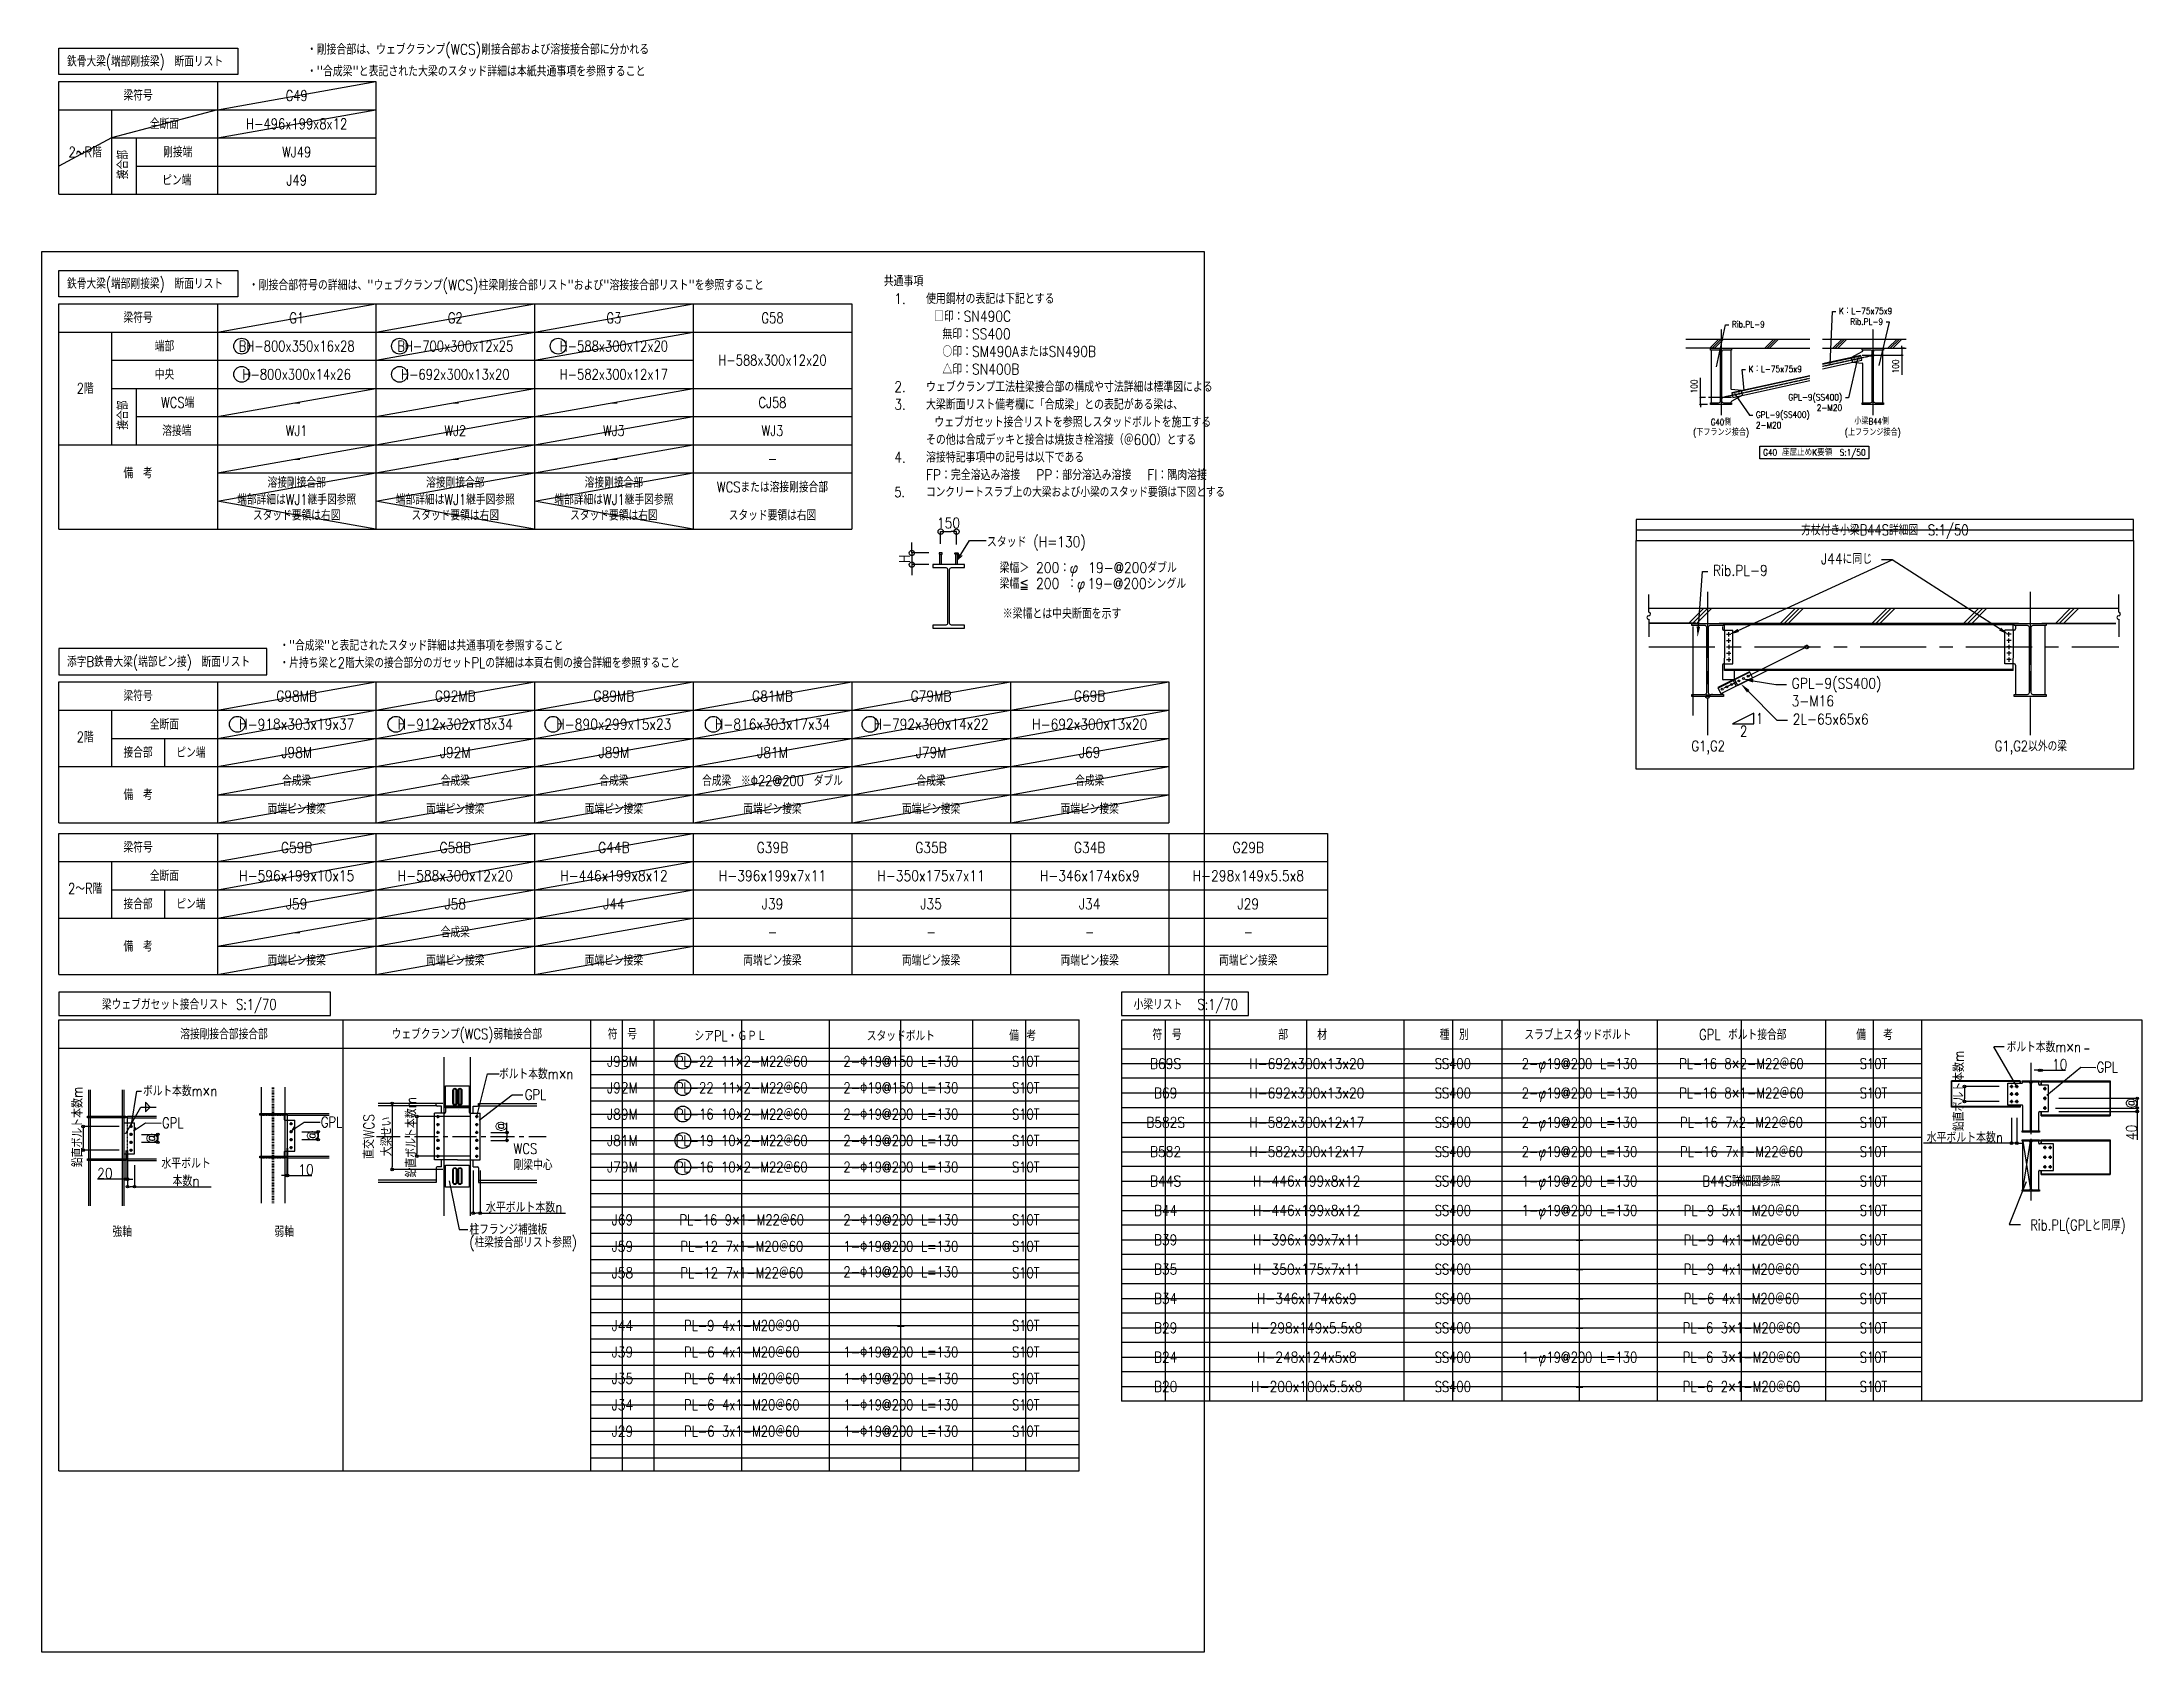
# Model space of a CAD drawing. Extents: x -668440 to 810000, y -1678500 to 210463.
# Drawn here: x -231661 to -33051, y -680102 to -527783 of the extents above; entities that cross this region are included whole.
import ezdxf
from ezdxf import colors
from ezdxf.entities.mleader import LeaderData, LeaderLine
from ezdxf.enums import TextEntityAlignment as Align
from ezdxf.math import Vec2, Vec3

# ---------------------------------------------------------------- set-up
doc = ezdxf.new("R2010")
doc.units = 0
doc.header["$MEASUREMENT"] = 0
for name, pattern in [('CENTER', [2, 1.25, -0.25, 0.25, -0.25]), ('DASHED', [0.75, 0.5, -0.25]), ('DASHED2', [0.375, 0.25, -0.125]), ('HA01', [1.5, 0.75, -0.75])]:
    doc.linetypes.add(name, pattern=pattern)
doc.layers.get('0').update_dxf_attribs({"color": 3, "linetype": 'CONTINUOUS'})
doc.layers.get('Defpoints').update_dxf_attribs({"color": 251, "linetype": 'CONTINUOUS'})
doc.layers.add('00_ADDL', color=253, linetype='CONTINUOUS', plot=False)
for name, color, linetype in [('2024年11月27日修正箇所マーク', 4, 'CONTINUOUS'), ('RC床', 7, 'CONTINUOUS'), ('Sプレート', 1, 'CONTINUOUS'), ('Sプレート文字', 1, 'CONTINUOUS'), ('Sボルト', 2, 'CONTINUOUS'), ('S二次部材', 6, 'CONTINUOUS'), ('S二次部材文字', 6, 'CONTINUOUS'), ('S大梁', 4, 'CONTINUOUS'), ('S大梁文字', 4, 'CONTINUOUS'), ('s小梁', 7, 'CONTINUOUS'), ('s小梁文字', 7, 'CONTINUOUS'), ('S柱', 4, 'CONTINUOUS'), ('寸法', 3, 'CONTINUOUS'), ('注記', 3, 'CONTINUOUS'), ('通り芯', 3, 'CENTER')]:
    doc.layers.add(name, color=color, linetype=linetype)
doc.styles.add('DRACAD', font='txt', dxfattribs={"width": 0.85, "bigfont": 'extfont2'})
doc.dimstyles.new('DIMSTYLE003', dxfattribs={"dimtxt": 70, "dimasz": 50, "dimexe": 0.18, "dimexo": 0.0625, "dimgap": 2, "dimtad": 1, "dimdec": 0, "dimzin": 0, "dimdsep": 46, "dimtxsty": 'DRACAD', "dimblk": 'ORIGIN', "dimcen": 0.09, "dimadec": 0, "dimazin": 0, "dimtfac": 1, "dimtdec": 4, "dimtix": 1, "dimtmove": 0, "dimatfit": 3, "dimldrblk": 'ORIGIN', "dimfxl": 1, "dimtolj": 1, "dimtzin": 0, "dimarcsym": 0})
doc.dimstyles.new('MYDIM', dxfattribs={"dimtxt": 120, "dimasz": 20, "dimexe": 1.25, "dimexo": 50, "dimgap": 50, "dimtad": 1, "dimdec": 4, "dimdsep": 46, "dimtxsty": 'DRACAD', "dimblk": 'ORIGIN', "dimcen": 2.5, "dimadec": 0, "dimazin": 0, "dimtfac": 1, "dimtdec": 4, "dimtmove": 0, "dimatfit": 3, "dimfxl": 1, "dimtolj": 1, "dimtzin": 0, "dimarcsym": 0})

# ---------------------------------------------------------------- blocks, each defined once
blk = doc.blocks.new('_ORIGIN')
at = {"color": 0, "linetype": 'ByBlock', "lineweight": -2}
blk.add_line((0, 0), (-1, 0), dxfattribs=at)
blk.add_circle((0, 0), 0.5, dxfattribs=at)
blk = doc.blocks.new('*D8806')
at = {"layer": 'Defpoints', "color": 0}
for p in [(219336, -548288), (219186, -548454), (219336, -548461)]:
    blk.add_point(p, dxfattribs=at)
at = {"layer": '寸法', "color": 0, "lineweight": -2}
for p, q in [((219186, -548404), (219186, -548286)), ((219236, -548288), (219286, -548288)), ((219336, -548411), (219336, -548286))]:
    blk.add_line(p, q, dxfattribs=at)
at = {"layer": '寸法', "color": 0, "linetype": 'ByBlock', "lineweight": -2, "xscale": 50, "yscale": 50, "zscale": 50, "rotation": 180}
blk.add_blockref('_ORIGIN', (219186, -548288), dxfattribs=at)
at = {"layer": '寸法', "color": 0, "linetype": 'ByBlock', "lineweight": -2, "xscale": 50, "yscale": 50, "zscale": 50}
blk.add_blockref('_ORIGIN', (219336, -548288), dxfattribs=at)
at = {"layer": '寸法', "color": 0, "lineweight": 9, "insert": (219261, -548206), "char_height": 100, "attachment_point": 5, "style": 'DRACAD'}
blk.add_mtext('\\A1;150', dxfattribs=at)
blk = doc.blocks.new('*D8807')
at = {"layer": 'Defpoints', "color": 0}
for p in [(219124, -548490.00402), (218914, -548600), (219124, -548600)]:
    blk.add_point(p, dxfattribs=at)
at = {"layer": '寸法', "color": 0, "lineweight": -2}
for p, q in [((219074, -548490.00402), (218912.75, -548490.00402)), ((218914, -548440.00402), (218914, -548390.00402)), ((218914, -548490.00402), (218914, -548600)), ((219074, -548600), (218912.75, -548600)), ((218914, -548650), (218914, -548700))]:
    blk.add_line(p, q, dxfattribs=at)
at = {"layer": '寸法', "color": 0, "linetype": 'ByBlock', "lineweight": -2, "xscale": 50, "yscale": 50, "zscale": 50}
for p, rotation in [((218914, -548490.00402), 270), ((218914, -548600), 90)]:
    blk.add_blockref('_ORIGIN', p, dxfattribs=dict(at, rotation=rotation))
at = {"layer": '寸法', "color": 0, "lineweight": 9, "insert": (218844, -548545.00201), "char_height": 100, "attachment_point": 5, "rotation": 90, "style": 'DRACAD'}
blk.add_mtext('\\A1;H', dxfattribs=at)
blk = doc.blocks.new('*D9950')
at = {"layer": 'Defpoints', "color": 0}
for p in [(-204549, -378220), (-204549, -378970), (-202023, -378970)]:
    blk.add_point(p, dxfattribs=at)
at = {"layer": '注記', "color": 0, "lineweight": -2}
for p, q in [((-202023, -378220), (-202023, -377304)), ((-203549, -378220), (-202023, -378220)), ((-203549, -378970), (-202023, -378970)), ((-202023, -378470), (-202023, -378720))]:
    blk.add_line(p, q, dxfattribs=at)
at = {"layer": '注記', "color": 0, "linetype": 'ByBlock', "lineweight": -2, "xscale": 250, "yscale": 250, "zscale": 250}
for p, rotation in [((-202023, -378220), 90), ((-202023, -378970), 270)]:
    blk.add_blockref('_ORIGIN', p, dxfattribs=dict(at, rotation=rotation))
at = {"layer": '注記', "color": 0, "insert": (-202573, -377637), "char_height": 1000, "attachment_point": 5, "rotation": 90, "style": 'DRACAD'}
blk.add_mtext('\\A1;@', dxfattribs=at)
blk = doc.blocks.new('*D9951')
at = {"layer": 'Defpoints', "color": 0}
for p in [(-205213, -380804), (-204549, -380804), (-205213, -385848)]:
    blk.add_point(p, dxfattribs=at)
at = {"layer": '注記', "color": 0, "lineweight": -2}
for p, q in [((-205213, -381804), (-205213, -385848)), ((-204549, -381804), (-204549, -385848)), ((-204799, -385848), (-204963, -385848)), ((-204549, -385848), (-196492, -385848))]:
    blk.add_line(p, q, dxfattribs=at)
at = {"layer": '注記', "color": 0, "linetype": 'ByBlock', "lineweight": -2, "xscale": 250, "yscale": 250, "zscale": 250, "rotation": 180}
blk.add_blockref('_ORIGIN', (-205213, -385848), dxfattribs=at)
at = {"layer": '注記', "color": 0, "linetype": 'ByBlock', "lineweight": -2, "xscale": 250, "yscale": 250, "zscale": 250}
blk.add_blockref('_ORIGIN', (-204549, -385848), dxfattribs=at)
at = {"layer": '注記', "color": 0, "insert": (-200396, -385298), "char_height": 1000, "attachment_point": 5, "style": 'DRACAD'}
blk.add_mtext('\\A1;水平ボルト本数n', dxfattribs=at)
blk = doc.blocks.new('*D9952')
at = {"layer": 'Defpoints', "color": 0}
for p in [(-204525, -376720), (-210547, -380470), (-204525, -380470)]:
    blk.add_point(p, dxfattribs=at)
at = {"layer": '注記', "color": 0, "lineweight": -2}
for p, q in [((-205525, -376720), (-210547, -376720)), ((-210547, -376970), (-210547, -380220)), ((-205525, -380470), (-210547, -380470))]:
    blk.add_line(p, q, dxfattribs=at)
at = {"layer": '注記', "color": 0, "linetype": 'ByBlock', "lineweight": -2, "xscale": 250, "yscale": 250, "zscale": 250}
for p, rotation in [((-210547, -376720), 90), ((-210547, -380470), 270)]:
    blk.add_blockref('_ORIGIN', p, dxfattribs=dict(at, rotation=rotation))
at = {"layer": '注記', "color": 0, "insert": (-211097, -378667), "char_height": 1000, "attachment_point": 5, "rotation": 90, "style": 'DRACAD'}
blk.add_mtext('\\A1;鉛直ボルト本数m', dxfattribs=at)
blk = doc.blocks.new('*D9953')
at = {"layer": 'Defpoints', "color": 0}
for p in [(-207078, -375470), (-212870, -381720), (-207078, -381720)]:
    blk.add_point(p, dxfattribs=at)
at = {"layer": '注記', "color": 0, "lineweight": -2}
for p, q in [((-208078, -375470), (-212870, -375470)), ((-212870, -375720), (-212870, -381470)), ((-208078, -381720), (-212870, -381720))]:
    blk.add_line(p, q, dxfattribs=at)
at = {"layer": '注記', "color": 0, "linetype": 'ByBlock', "lineweight": -2, "xscale": 250, "yscale": 250, "zscale": 250}
for p, rotation in [((-212870, -375470), 90), ((-212870, -381720), 270)]:
    blk.add_blockref('_ORIGIN', p, dxfattribs=dict(at, rotation=rotation))
at = {"layer": '注記', "color": 0, "insert": (-214253, -378595), "char_height": 1000, "attachment_point": 5, "rotation": 90, "style": 'DRACAD'}
blk.add_mtext('\\A1;直交WCS\\P大梁せい', dxfattribs=at)
blk = doc.blocks.new('*D9954')
at = {"layer": 'Defpoints', "color": 0}
for p in [(-56246, -374992), (-56246, -375909), (-47835, -375909)]:
    blk.add_point(p, dxfattribs=at)
at = {"layer": '注記', "color": 0, "lineweight": -2}
for p, q in [((-55246, -374992), (-47835, -374992)), ((-47835, -375242), (-47835, -375659)), ((-55246, -375909), (-47835, -375909))]:
    blk.add_line(p, q, dxfattribs=at)
at = {"layer": '注記', "color": 0, "linetype": 'ByBlock', "lineweight": -2, "xscale": 250, "yscale": 250, "zscale": 250}
for p, rotation in [((-47835, -374992), 90), ((-47835, -375909), 270)]:
    blk.add_blockref('_ORIGIN', p, dxfattribs=dict(at, rotation=rotation))
at = {"layer": '注記', "color": 0, "insert": (-48385, -375450), "char_height": 1000, "attachment_point": 5, "rotation": 90, "style": 'DRACAD'}
blk.add_mtext('\\A1;@', dxfattribs=at)
blk = doc.blocks.new('*D9955')
at = {"layer": 'Defpoints', "color": 0}
for p in [(-57079, -372343), (-57079, -373342), (-56913, -373342)]:
    blk.add_point(p, dxfattribs=at)
at = {"layer": '注記', "color": 0, "lineweight": -2}
for p, q in [((-57329, -372343), (-57579, -372343)), ((-57079, -372342), (-57079, -372343)), ((-56913, -372343), (-57079, -372343)), ((-56913, -372342), (-56913, -372343)), ((-56663, -372343), (-54624, -372343))]:
    blk.add_line(p, q, dxfattribs=at)
at = {"layer": '注記', "color": 0, "linetype": 'ByBlock', "lineweight": -2, "xscale": 250, "yscale": 250, "zscale": 250}
blk.add_blockref('_ORIGIN', (-57079, -372343), dxfattribs=at)
at = {"layer": '注記', "color": 0, "linetype": 'ByBlock', "lineweight": -2, "xscale": 250, "yscale": 250, "zscale": 250, "rotation": 180}
blk.add_blockref('_ORIGIN', (-56913, -372343), dxfattribs=at)
at = {"layer": '注記', "color": 0, "insert": (-55170, -371793), "char_height": 1000, "attachment_point": 5, "style": 'DRACAD'}
blk.add_mtext('\\A1;10', dxfattribs=at)
blk = doc.blocks.new('*D9956')
at = {"layer": 'Defpoints', "color": 0}
for p in [(-56579, -375909), (-56246, -376242), (-47835, -376242)]:
    blk.add_point(p, dxfattribs=at)
at = {"layer": '注記', "color": 0, "lineweight": -2}
for p, q in [((-55579, -375909), (-47835, -375909)), ((-55246, -376242), (-47835, -376242)), ((-47835, -375659), (-47835, -375409)), ((-47835, -375909), (-47835, -376242)), ((-47835, -376492), (-47835, -378909))]:
    blk.add_line(p, q, dxfattribs=at)
at = {"layer": '注記', "color": 0, "linetype": 'ByBlock', "lineweight": -2, "xscale": 250, "yscale": 250, "zscale": 250}
for p, rotation in [((-47835, -375909), 270), ((-47835, -376242), 90)]:
    blk.add_blockref('_ORIGIN', p, dxfattribs=dict(at, rotation=rotation))
at = {"layer": '注記', "color": 0, "insert": (-48385, -378221), "char_height": 1000, "attachment_point": 5, "rotation": 90, "style": 'DRACAD'}
blk.add_mtext('\\A1;40', dxfattribs=at)
blk = doc.blocks.new('*D9957')
at = {"layer": 'Defpoints', "color": 0}
for p in [(-64174, -375292), (-59904, -373875), (-59904, -375292)]:
    blk.add_point(p, dxfattribs=at)
at = {"layer": '注記', "color": 0, "lineweight": -2}
for p, q in [((-60904, -373875), (-64174, -373875)), ((-64174, -374125), (-64174, -375042)), ((-60904, -375292), (-64174, -375292))]:
    blk.add_line(p, q, dxfattribs=at)
at = {"layer": '注記', "color": 0, "linetype": 'ByBlock', "lineweight": -2, "xscale": 250, "yscale": 250, "zscale": 250}
for p, rotation in [((-64174, -373875), 90), ((-64174, -375292), 270)]:
    blk.add_blockref('_ORIGIN', p, dxfattribs=dict(at, rotation=rotation))
at = {"layer": '注記', "color": 0, "insert": (-64724, -374284), "char_height": 1000, "attachment_point": 5, "rotation": 90, "style": 'DRACAD'}
blk.add_mtext('\\A1;鉛直ボルト本数m', dxfattribs=at)
blk = doc.blocks.new('*D9958')
at = {"layer": 'Defpoints', "color": 0}
for p in [(-59738, -375825), (-59238, -375825), (-59738, -379242)]:
    blk.add_point(p, dxfattribs=at)
at = {"layer": '注記', "color": 0, "lineweight": -2}
for p, q in [((-59738, -376825), (-59738, -379242)), ((-59238, -376825), (-59238, -379242)), ((-59988, -379242), (-68044, -379242)), ((-59238, -379242), (-59738, -379242)), ((-58988, -379242), (-58738, -379242))]:
    blk.add_line(p, q, dxfattribs=at)
at = {"layer": '注記', "color": 0, "linetype": 'ByBlock', "lineweight": -2, "xscale": 250, "yscale": 250, "zscale": 250}
blk.add_blockref('_ORIGIN', (-59738, -379242), dxfattribs=at)
at = {"layer": '注記', "color": 0, "linetype": 'ByBlock', "lineweight": -2, "xscale": 250, "yscale": 250, "zscale": 250, "rotation": 180}
blk.add_blockref('_ORIGIN', (-59238, -379242), dxfattribs=at)
at = {"layer": '注記', "color": 0, "insert": (-64141, -378692), "char_height": 1000, "attachment_point": 5, "style": 'DRACAD'}
blk.add_mtext('\\A1;水平ボルト本数n', dxfattribs=at)
blk = doc.blocks.new('*D9959')
at = {"layer": 'Defpoints', "color": 0}
for p in [(-238075, -378942), (-237909, -378942), (-238075, -382633)]:
    blk.add_point(p, dxfattribs=at)
at = {"layer": '注記', "color": 0, "lineweight": -2}
for p, q in [((-238075, -379942), (-238075, -382633)), ((-237909, -379942), (-237909, -382633)), ((-238325, -382633), (-240742, -382633)), ((-237909, -382633), (-238075, -382633)), ((-237659, -382633), (-237409, -382633))]:
    blk.add_line(p, q, dxfattribs=at)
at = {"layer": '注記', "color": 0, "linetype": 'ByBlock', "lineweight": -2, "xscale": 250, "yscale": 250, "zscale": 250}
blk.add_blockref('_ORIGIN', (-238075, -382633), dxfattribs=at)
at = {"layer": '注記', "color": 0, "linetype": 'ByBlock', "lineweight": -2, "xscale": 250, "yscale": 250, "zscale": 250, "rotation": 180}
blk.add_blockref('_ORIGIN', (-237909, -382633), dxfattribs=at)
at = {"layer": '注記', "color": 0, "insert": (-240054, -382083), "char_height": 1000, "attachment_point": 5, "style": 'DRACAD'}
blk.add_mtext('\\A1;20', dxfattribs=at)
blk = doc.blocks.new('*D9960')
at = {"layer": 'Defpoints', "color": 0}
for p in [(-222853, -378692), (-222770, -378692), (-222853, -382289)]:
    blk.add_point(p, dxfattribs=at)
at = {"layer": '注記', "color": 0, "lineweight": -2}
for p, q in [((-222853, -379692), (-222853, -382289)), ((-222770, -379692), (-222770, -382289)), ((-223103, -382289), (-223353, -382289)), ((-222770, -382289), (-222853, -382289)), ((-222520, -382289), (-220481, -382289))]:
    blk.add_line(p, q, dxfattribs=at)
at = {"layer": '注記', "color": 0, "linetype": 'ByBlock', "lineweight": -2, "xscale": 250, "yscale": 250, "zscale": 250}
blk.add_blockref('_ORIGIN', (-222853, -382289), dxfattribs=at)
at = {"layer": '注記', "color": 0, "linetype": 'ByBlock', "lineweight": -2, "xscale": 250, "yscale": 250, "zscale": 250, "rotation": 180}
blk.add_blockref('_ORIGIN', (-222770, -382289), dxfattribs=at)
at = {"layer": '注記', "color": 0, "insert": (-221027, -381739), "char_height": 1000, "attachment_point": 5, "style": 'DRACAD'}
blk.add_mtext('\\A1;10', dxfattribs=at)
blk = doc.blocks.new('*D9961')
at = {"layer": 'Defpoints', "color": 0}
for p in [(-237575, -378401), (-237575, -379151), (-235049, -379151)]:
    blk.add_point(p, dxfattribs=at)
at = {"layer": '注記', "color": 0, "lineweight": -2}
for p, q in [((-236575, -378401), (-235049, -378401)), ((-236575, -379151), (-235049, -379151)), ((-235049, -378651), (-235049, -378901))]:
    blk.add_line(p, q, dxfattribs=at)
at = {"layer": '注記', "color": 0, "linetype": 'ByBlock', "lineweight": -2, "xscale": 250, "yscale": 250, "zscale": 250}
for p, rotation in [((-235049, -378401), 90), ((-235049, -379151), 270)]:
    blk.add_blockref('_ORIGIN', p, dxfattribs=dict(at, rotation=rotation))
at = {"layer": '注記', "color": 0, "insert": (-235599, -378776), "char_height": 1000, "attachment_point": 5, "rotation": 90, "style": 'DRACAD'}
blk.add_mtext('\\A1;@', dxfattribs=at)
blk = doc.blocks.new('*D9962')
at = {"layer": 'Defpoints', "color": 0}
for p in [(-222437, -378151), (-222437, -378901), (-219869, -378901)]:
    blk.add_point(p, dxfattribs=at)
at = {"layer": '注記', "color": 0, "lineweight": -2}
for p, q in [((-221437, -378151), (-219869, -378151)), ((-221437, -378901), (-219869, -378901)), ((-219869, -378401), (-219869, -378651))]:
    blk.add_line(p, q, dxfattribs=at)
at = {"layer": '注記', "color": 0, "linetype": 'ByBlock', "lineweight": -2, "xscale": 250, "yscale": 250, "zscale": 250}
for p, rotation in [((-219869, -378151), 90), ((-219869, -378901), 270)]:
    blk.add_blockref('_ORIGIN', p, dxfattribs=dict(at, rotation=rotation))
at = {"layer": '注記', "color": 0, "insert": (-220419, -378526), "char_height": 1000, "attachment_point": 5, "rotation": 90, "style": 'DRACAD'}
blk.add_mtext('\\A1;@', dxfattribs=at)
blk = doc.blocks.new('*D9963')
at = {"layer": 'Defpoints', "color": 0}
for p in [(-237909, -380234), (-237244, -380300), (-237909, -383350)]:
    blk.add_point(p, dxfattribs=at)
at = {"layer": '注記', "color": 0, "lineweight": -2}
for p, q in [((-237909, -381234), (-237909, -383350)), ((-237244, -381300), (-237244, -383350)), ((-237494, -383350), (-237659, -383350)), ((-237244, -383350), (-230001, -383350))]:
    blk.add_line(p, q, dxfattribs=at)
at = {"layer": '注記', "color": 0, "linetype": 'ByBlock', "lineweight": -2, "xscale": 250, "yscale": 250, "zscale": 250, "rotation": 180}
blk.add_blockref('_ORIGIN', (-237909, -383350), dxfattribs=at)
at = {"layer": '注記', "color": 0, "linetype": 'ByBlock', "lineweight": -2, "xscale": 250, "yscale": 250, "zscale": 250}
blk.add_blockref('_ORIGIN', (-237244, -383350), dxfattribs=at)
at = {"layer": '注記', "color": 0, "insert": (-232374, -381967), "char_height": 1000, "attachment_point": 5, "style": 'DRACAD'}
blk.add_mtext('\\A1;水平ボルト\\P本数n', dxfattribs=at)
blk = doc.blocks.new('*D9964')
at = {"layer": 'Defpoints', "color": 0}
for p in [(-237717, -377651), (-242106, -379901), (-237717, -379901)]:
    blk.add_point(p, dxfattribs=at)
at = {"layer": '注記', "color": 0, "lineweight": -2}
for p, q in [((-238717, -377651), (-242106, -377651)), ((-242106, -377901), (-242106, -379651)), ((-238717, -379901), (-242106, -379901))]:
    blk.add_line(p, q, dxfattribs=at)
at = {"layer": '注記', "color": 0, "linetype": 'ByBlock', "lineweight": -2, "xscale": 250, "yscale": 250, "zscale": 250}
for p, rotation in [((-242106, -377651), 90), ((-242106, -379901), 270)]:
    blk.add_blockref('_ORIGIN', p, dxfattribs=dict(at, rotation=rotation))
at = {"layer": '注記', "color": 0, "insert": (-242656, -377692), "char_height": 1000, "attachment_point": 5, "rotation": 90, "style": 'DRACAD'}
blk.add_mtext('\\A1;鉛直ボルト本数m', dxfattribs=at)
blk = doc.blocks.new('*D10019')
at = {"layer": 'Defpoints', "color": 0}
for p in [(-20674, -606534), (-20577, -606422), (-20569, -606534)]:
    blk.add_point(p, dxfattribs=at)
at = {"layer": '寸法', "color": 0, "lineweight": -2}
for p, q in [((-20569, -606402), (-20569, -606382)), ((-20624, -606534), (-20567, -606534)), ((-20569, -606422), (-20569, -606534)), ((-20569, -606554), (-20569, -606844)), ((-20527, -606422), (-20567, -606422))]:
    blk.add_line(p, q, dxfattribs=at)
at = {"layer": '寸法', "color": 0, "linetype": 'ByBlock', "lineweight": -2, "xscale": 20, "yscale": 20, "zscale": 20}
for p, rotation in [((-20569, -606422), 270), ((-20569, -606534), 90)]:
    blk.add_blockref('_ORIGIN', p, dxfattribs=dict(at, rotation=rotation))
at = {"layer": '寸法', "color": 0, "insert": (-20669, -606709), "char_height": 100, "attachment_point": 5, "rotation": 90, "style": 'DRACAD'}
blk.add_mtext('\\A1;100', dxfattribs=at)
blk = doc.blocks.new('*D10020')
at = {"layer": 'Defpoints', "color": 0}
for p in [(-23744, -607200), (-23617, -607200), (-23586, -607311)]:
    blk.add_point(p, dxfattribs=at)
at = {"layer": '寸法', "color": 0, "lineweight": -2}
for p, q in [((-23744, -607180), (-23744, -606890)), ((-23667, -607200), (-23745, -607200)), ((-23636, -607311), (-23745, -607311)), ((-23744, -607311), (-23744, -607200)), ((-23744, -607331), (-23744, -607351))]:
    blk.add_line(p, q, dxfattribs=at)
at = {"layer": '寸法', "color": 0, "linetype": 'ByBlock', "lineweight": -2, "xscale": 20, "yscale": 20, "zscale": 20}
for p, rotation in [((-23744, -607200), 270), ((-23744, -607311), 90)]:
    blk.add_blockref('_ORIGIN', p, dxfattribs=dict(at, rotation=rotation))
at = {"layer": '寸法', "color": 0, "insert": (-23844, -607025), "char_height": 100, "attachment_point": 5, "rotation": 90, "style": 'DRACAD'}
blk.add_mtext('\\A1;100', dxfattribs=at)
blk = doc.blocks.new('大梁スタッド要領')
at = {"layer": 'S二次部材', "color": 7}
for p, q in [((219173.33755, -548490.00402), (219171.6055, -548491.00402)), ((219171.6055, -548491.00402), (219171.6055, -548499.00402)), ((219171.6055, -548499.00402), (219173.33755, -548500.00402)), ((219198.87345, -548490.00402), (219173.33755, -548490.00402)), ((219173.33755, -548500.00402), (219198.87345, -548500.00402)), ((219178.1055, -548600), (219178.1055, -548503.00402)), ((219194.1055, -548600), (219194.1055, -548503.00402)), ((219200.6055, -548491.00402), (219198.87345, -548490.00402)), ((219198.87345, -548500.00402), (219200.6055, -548499.00402)), ((219200.6055, -548499.00402), (219200.6055, -548491.00402)), ((219321.6055, -548491.00402), (219323.33755, -548490.00402)), ((219321.6055, -548499.00402), (219321.6055, -548491.00402)), ((219323.33755, -548500.00402), (219321.6055, -548499.00402)), ((219323.33755, -548490.00402), (219348.87345, -548490.00402)), ((219348.87345, -548500.00402), (219323.33755, -548500.00402)), ((219328.1055, -548600), (219328.1055, -548503.00402)), ((219344.1055, -548600), (219344.1055, -548503.00402)), ((219348.87345, -548490.00402), (219350.6055, -548491.00402)), ((219350.6055, -548499.00402), (219348.87345, -548500.00402)), ((219350.6055, -548491.00402), (219350.6055, -548499.00402))]:
    blk.add_line(p, q, dxfattribs=at)
for centre, start, end in [((219175.1055, -548503.00402), 0, 90), ((219197.1055, -548503.00402), 90, 180), ((219325.1055, -548503.00402), 0, 90), ((219347.1055, -548503.00402), 90, 180)]:
    blk.add_arc(centre, 3, start, end, dxfattribs=at)
at = {"layer": 'S二次部材文字'}
for p, q in [((219343.76721, -548555.73593), (219459.82567, -548372.77117)), ((219343.76721, -548555.73593), (219362.33001, -548496.45785)), ((219343.76721, -548555.73593), (219389.48211, -548513.681)), ((219459.82567, -548372.77117), (219617.74287, -548372.79414))]:
    blk.add_line(p, q, dxfattribs=at)
at = {"layer": 'S大梁'}
blk.add_lwpolyline([(219111.10551, -548600), (219111.10551, -548628), (219234.10551, -548628, -0.4142135624), (219252.10551, -548646), (219252.10551, -549154, -0.4142135624), (219234.10551, -549172), (219111.10551, -549172), (219111.10551, -549200), (219411.10551, -549200), (219411.10551, -549172), (219288.10551, -549172, -0.4142135624), (219270.10551, -549154), (219270.10551, -548646, -0.4142135624), (219288.10551, -548628), (219411.10551, -548628), (219411.10551, -548600)], format="xyb", close=True, dxfattribs=at)
at = {"layer": 'S二次部材文字', "char_height": 100, "attachment_point": 1, "style": 'DRACAD'}
for s, insert, width in [('スタッド', (219623.74287, -548333.79414), 399.240375), ('(H=130)', (220063.14912, -548333.79414), 514.683375)]:
    blk.add_mtext(s, dxfattribs=dict(at, insert=insert, width=width))
at = {"layer": '注記', "char_height": 100, "attachment_point": 1, "style": 'DRACAD'}
for s, insert, width in [('梁幅＞', (219743.64706, -548578.64199), 418.480875), ('梁幅≦', (219743.64706, -548728.64199), 418.480875), ('200', (220088.92831, -548578.64199), 230.886), ('200      ', (220088.92831, -548728.64199), 461.772), ('\u3000\u3000\u3000\u3000：φ', (219939.55536, -548578.64199), 793.670625), ('：φ', (220381.57175, -548728.64199), 235.696125), ('※梁幅とは中央断面を示す', (219773.32505, -549012.62308), 1558.4805)]:
    blk.add_mtext(s, dxfattribs=dict(at, insert=insert, width=width))
for s, insert in [('19-@200シングル', (220576.0405, -548728.64199)), ('19-@200ダブル', (220581.90776, -548578.64199))]:
    blk.add_mtext(s, dxfattribs=dict(at, insert=insert))
at = {"layer": '寸法', "lineweight": 9}
dim = blk.add_linear_dim(base=(219336.1055, -548287.70038), p1=(219186.1055, -548454.01842), p2=(219336.1055, -548461.14955), dimstyle='MYDIM', override={"dimtxt": 100, "dimasz": 50, "dimexo": 50, "dimgap": 20, "dimtad": 1, "dimjust": 0, "dimtmove": 2}, dxfattribs=at)
dim.commit()
dim.dimension.update_dxf_attribs({"geometry": '*D8806', "text_midpoint": (219261.1055, -548206.45038)})
dim = blk.add_linear_dim(base=(218914, -548600), p1=(219124, -548490.00402), p2=(219124, -548600), angle=90, text='H', dimstyle='MYDIM', override={"dimtxt": 100, "dimasz": 50, "dimexo": 50, "dimgap": 20, "dimtad": 1, "dimjust": 0, "dimtmove": 2}, dxfattribs=at)
dim.commit()
dim.dimension.update_dxf_attribs({"geometry": '*D8807', "text_midpoint": (218844, -548545.00201)})
blk = doc.blocks.new('梁リスト')
for p, q in [((-47390.428, -367574.65389), (-47390.428, -403652.47976)), ((-60438.5846, -370107.15592), (-61388.57659, -370107.15592))]:
    blk.add_line(p, q)
at = {"layer": '00_ADDL'}
blk.add_lwpolyline([(-246000, -294873.71862), (-136094.25075, -294873.71862), (-136094.25075, -427373.71862), (-246000, -427373.71862)], close=True, dxfattribs=at)
at = {"layer": 'Defpoints'}
for p, q in [((-229414.54184, -281460.77165), (-214414.54184, -278794.10498)), ((-229414.54184, -281460.77165), (-239414.54184, -284127.43832)), ((-229414.54184, -284127.43832), (-214414.54184, -281460.77165)), ((-239414.54184, -284127.43832), (-244414.54184, -286794.10498)), ((-229414.54184, -302492.70983), (-214414.54184, -299826.04316)), ((-214414.54184, -302492.70983), (-199414.54184, -299826.04316)), ((-214414.54184, -302492.70983), (-199414.54184, -299826.04316)), ((-199414.54184, -302492.70983), (-184414.54184, -299826.04316)), ((-199414.54184, -302492.70983), (-184414.54184, -299826.04316)), ((-214414.54184, -305159.3765), (-199414.54184, -302492.70983)), ((-199414.54184, -305159.3765), (-184414.54184, -302492.70983)), ((-229414.54184, -310492.70983), (-214414.54184, -307826.04316)), ((-214414.54184, -310492.70983), (-199414.54184, -307826.04316)), ((-214414.54184, -310492.70983), (-199414.54184, -307826.04316)), ((-199414.54184, -310492.70983), (-184414.54184, -307826.04316)), ((-199414.54184, -310492.70983), (-184414.54184, -307826.04316)), ((-214414.54184, -313159.3765), (-199414.54184, -310492.70983)), ((-199414.54184, -313159.3765), (-184414.54184, -310492.70983)), ((-229414.54184, -315826.04316), (-214414.54184, -313159.3765)), ((-214414.54184, -315826.04316), (-199414.54184, -313159.3765)), ((-199414.54184, -315826.04316), (-184414.54184, -313159.3765)), ((-229414.54184, -318492.70983), (-214414.54184, -315826.04316)), ((-214414.54184, -318492.70983), (-199414.54184, -315826.04316)), ((-199414.54184, -318492.70983), (-184414.54184, -315826.04316)), ((-214414.54184, -321159.3765), (-229414.54184, -318492.70983)), ((-199414.54184, -321159.3765), (-214414.54184, -318492.70983)), ((-184414.54184, -321159.3765), (-199414.54184, -318492.70983)), ((-229414.54184, -338268.17245, -34703.31), (-214414.54184, -335601.50578, -34703.31)), ((-214414.54184, -338268.17245, -34703.31), (-199414.54184, -335601.50578, -34703.31)), ((-199414.54184, -338268.17245, -34703.31), (-184414.54184, -335601.50578, -34703.31)), ((-184414.54184, -338268.17245, -34703.31), (-169414.54184, -335601.50578, -34703.31)), ((-169414.54184, -338268.17245, -34703.31), (-154414.54184, -335601.50578, -34703.31)), ((-154414.54184, -338268.17245, -34703.31), (-139414.54184, -335601.50578, -34703.31)), ((-154414.54184, -338268.17245, -34703.31), (-139414.54184, -335601.50578, -34703.31)), ((-229414.54184, -340934.83912, -34703.31), (-214414.54184, -338268.17245, -34703.31)), ((-214414.54184, -340934.83912, -34703.31), (-199414.54184, -338268.17245, -34703.31)), ((-199414.54184, -340934.83912, -34703.31), (-184414.54184, -338268.17245, -34703.31)), ((-184414.54184, -340934.83912, -34703.31), (-169414.54184, -338268.17245, -34703.31)), ((-169414.54184, -340934.83912, -34703.31), (-154414.54184, -338268.17245, -34703.31)), ((-154414.54184, -340934.83912, -34703.31), (-139414.54184, -338268.17245, -34703.31)), ((-154414.54184, -340934.83912, -34703.31), (-139414.54184, -338268.17245, -34703.31)), ((-229414.54184, -343601.50578, -34703.31), (-214414.54184, -340934.83912, -34703.31)), ((-214414.54184, -343601.50578, -34703.31), (-199414.54184, -340934.83912, -34703.31)), ((-199414.54184, -343601.50578, -34703.31), (-184414.54184, -340934.83912, -34703.31)), ((-184414.54184, -343601.50578, -34703.31), (-169414.54184, -340934.83912, -34703.31)), ((-169414.54184, -343601.50578, -34703.31), (-154414.54184, -340934.83912, -34703.31)), ((-154414.54184, -343601.50578, -34703.31), (-139414.54184, -340934.83912, -34703.31)), ((-154414.54184, -343601.50578, -34703.31), (-139414.54184, -340934.83912, -34703.31)), ((-229414.54184, -346268.17245, -34703.31), (-214414.54184, -343601.50578, -34703.31)), ((-214414.54184, -346268.17245, -34703.31), (-199414.54184, -343601.50578, -34703.31)), ((-199414.54184, -346268.17245, -34703.31), (-184414.54184, -343601.50578, -34703.31)), ((-184414.54184, -346268.17245, -34703.31), (-169414.54184, -343601.50578, -34703.31)), ((-169414.54184, -346268.17245, -34703.31), (-154414.54184, -343601.50578, -34703.31)), ((-154414.54184, -346268.17245, -34703.31), (-139414.54184, -343601.50578, -34703.31)), ((-154414.54184, -346268.17245, -34703.31), (-139414.54184, -343601.50578, -34703.31)), ((-229414.54184, -348934.83912, -34703.31), (-214414.54184, -346268.17245, -34703.31)), ((-214414.54184, -348934.83912, -34703.31), (-199414.54184, -346268.17245, -34703.31)), ((-199414.54184, -348934.83912, -34703.31), (-184414.54184, -346268.17245, -34703.31)), ((-184414.54184, -348934.83912, -34703.31), (-169414.54184, -346268.17245, -34703.31)), ((-169414.54184, -348934.83912, -34703.31), (-154414.54184, -346268.17245, -34703.31)), ((-154414.54184, -348934.83912, -34703.31), (-139414.54184, -346268.17245, -34703.31)), ((-154414.54184, -348934.83912, -34703.31), (-139414.54184, -346268.17245, -34703.31)), ((-229414.54184, -352601.50578, -34703.31), (-214414.54184, -349934.83912, -34703.31)), ((-214414.54184, -352601.50578, -34703.31), (-199414.54184, -349934.83912, -34703.31)), ((-199414.54184, -352601.50578, -34703.31), (-184414.54184, -349934.83912, -34703.31)), ((-229414.54184, -355268.17245, -34703.31), (-214414.54184, -352601.50578, -34703.31)), ((-214414.54184, -355268.17245, -34703.31), (-199414.54184, -352601.50578, -34703.31)), ((-199414.54184, -355268.17245, -34703.31), (-184414.54184, -352601.50578, -34703.31)), ((-229414.54184, -357934.83912, -34703.31), (-214414.54184, -355268.17245, -34703.31)), ((-214414.54184, -357934.83912, -34703.31), (-199414.54184, -355268.17245, -34703.31)), ((-199414.54184, -357934.83912, -34703.31), (-184414.54184, -355268.17245, -34703.31)), ((-229414.54184, -360601.50578, -34703.31), (-214414.54184, -357934.83912, -34703.31)), ((-214414.54184, -360601.50578, -34703.31), (-199414.54184, -357934.83912, -34703.31)), ((-199414.54184, -360601.50578, -34703.31), (-184414.54184, -357934.83912, -34703.31)), ((-229414.54184, -363268.17245, -34703.31), (-214414.54184, -360601.50578, -34703.31)), ((-214414.54184, -363268.17245, -34703.31), (-199414.54184, -360601.50578, -34703.31)), ((-199414.54184, -363268.17245, -34703.31), (-184414.54184, -360601.50578, -34703.31)), ((-191107.03756, -410241.32056), (-191107.03756, -367574.65389)), ((-179818.72633, -410241.32056), (-179818.72633, -367574.65389)), ((-164771.15583, -410241.32056), (-164771.15583, -367574.65389)), ((-152957.19075, -410241.32056), (-152957.19075, -367574.65389)), ((-139736.51277, -403652.47976), (-139736.51277, -367574.65389)), ((-126387.9028, -403652.47976), (-126387.9028, -367574.65389)), ((-112575.63535, -403652.47976), (-112575.63535, -367574.65389)), ((-100590.33633, -403652.47976), (-100590.33633, -367574.65389)), ((-85271.96024, -403652.47976), (-85271.96024, -367574.65389)), ((-72780.99767, -403652.47976), (-72780.99767, -367574.65389)), ((-194107.03756, -371491.32056), (-147902.48492, -371491.32056)), ((-143902.48492, -371708.03532), (-68252.74179, -371708.03532)), ((-194107.03756, -373991.32056), (-147902.48492, -373991.32056)), ((-143902.48492, -374485.8131), (-68252.74179, -374485.8131)), ((-194107.03756, -376491.32056), (-147902.48492, -376491.32056)), ((-143902.48492, -377263.59087), (-68252.74179, -377263.59087)), ((-194107.03756, -378991.32056), (-147902.48492, -378991.32056)), ((-143902.48492, -380041.36865), (-68252.74179, -380041.36865)), ((-194107.03756, -381491.32056), (-147902.48492, -381491.32056)), ((-143902.48492, -382819.14643), (-68252.74179, -382819.14643)), ((-194107.03756, -383991.32056), (-147902.48492, -383991.32056)), ((-194107.03756, -386491.32056), (-147902.48492, -386491.32056)), ((-143902.48492, -385596.92421), (-68252.74179, -385596.92421)), ((-194107.03756, -388991.32056), (-147902.48492, -388991.32056)), ((-143902.48492, -388374.70198), (-68252.74179, -388374.70198)), ((-143902.48492, -391152.47976), (-68252.74179, -391152.47976)), ((-194107.03756, -391491.32056), (-147902.48492, -391491.32056)), ((-194107.03756, -393991.32056), (-147902.48492, -393991.32056)), ((-143902.48492, -393930.25754), (-68252.74179, -393930.25754)), ((-194107.03756, -396491.32056), (-147902.48492, -396491.32056)), ((-143902.48492, -396708.03532), (-68252.74179, -396708.03532)), ((-194107.03756, -398991.32056), (-147902.48492, -398991.32056)), ((-143902.48492, -399485.8131), (-68252.74179, -399485.8131)), ((-194107.03756, -401491.32056), (-147902.48492, -401491.32056)), ((-143902.48492, -402263.59087), (-68252.74179, -402263.59087)), ((-194107.03756, -403991.32056), (-147902.48492, -403991.32056)), ((-194107.03756, -406491.32056), (-147902.48492, -406491.32056)), ((-194107.03756, -408991.32056), (-147902.48492, -408991.32056))]:
    blk.add_line(p, q, dxfattribs=at)
at = {"layer": '注記'}
for p, q in [((-244414.54184, -278794.10498), (-214414.54184, -278794.10498)), ((-229414.54184, -278794.10498), (-229414.54184, -289460.77165)), ((-229414.54184, -278794.10498), (-229414.54184, -289460.77165)), ((-214414.54184, -278794.10498), (-214414.54184, -284127.43832)), ((-214414.54184, -278794.10498), (-214414.54184, -289460.77165)), ((-244414.54184, -281460.77165), (-214414.54184, -281460.77165)), ((-239414.54184, -281460.77165), (-239414.54184, -289460.77165)), ((-239414.54184, -284127.43832), (-214414.54184, -284127.43832)), ((-237081.12164, -284127.43832), (-237081.12164, -289460.77165)), ((-237081.12164, -286794.10498), (-214414.54184, -286794.10498)), ((-244414.54184, -289460.77165), (-214414.54184, -289460.77165)), ((-244414.54184, -299826.04316), (-169414.54184, -299826.04316)), ((-229414.54184, -299826.04316), (-229414.54184, -318492.70983)), ((-229414.54184, -299826.04316), (-229414.54184, -321159.3765)), ((-214414.54184, -299826.04316), (-214414.54184, -321159.3765)), ((-199414.54184, -299826.04316), (-199414.54184, -321159.3765)), ((-199414.54184, -299826.04316), (-199414.54184, -321159.3765)), ((-184414.54184, -299826.04316), (-184414.54184, -321159.3765)), ((-184414.54184, -299826.04316), (-184414.54184, -321159.3765)), ((-169414.54184, -299826.04316), (-169414.54184, -321159.3765)), ((-244414.54184, -302492.70983), (-169414.54184, -302492.70983)), ((-239414.54184, -302492.70983), (-239414.54184, -313159.3765)), ((-239414.54184, -305159.3765), (-184414.54184, -305159.3765)), ((-239414.54184, -307826.04316), (-169414.54184, -307826.04316)), ((-237081.12164, -307826.04316), (-237081.12164, -313159.3765)), ((-237081.12164, -310492.70983), (-169414.54184, -310492.70983)), ((-244414.54184, -313159.3765), (-169414.54184, -313159.3765)), ((-229414.54184, -315826.04316), (-214414.54184, -315826.04316)), ((-229414.54184, -315826.04316), (-169414.54184, -315826.04316)), ((-244414.54184, -321159.3765), (-169414.54184, -321159.3765)), ((-244414.54184, -335601.50578, -34703.31), (-139414.54184, -335601.50578, -34703.31)), ((-229414.54184, -335601.50578, -34703.31), (-229414.54184, -348934.83912, -34703.31)), ((-229414.54184, -335601.50578, -34703.31), (-229414.54184, -348934.83912, -34703.31)), ((-214414.54184, -335601.50578, -34703.31), (-214414.54184, -348934.83912, -34703.31)), ((-214414.54184, -335601.50578, -34703.31), (-214414.54184, -348934.83912, -34703.31)), ((-199414.54184, -335601.50578, -34703.31), (-199414.54184, -348934.83912, -34703.31)), ((-199414.54184, -335601.50578, -34703.31), (-199414.54184, -348934.83912, -34703.31)), ((-184414.54184, -335601.50578, -34703.31), (-184414.54184, -348934.83912, -34703.31)), ((-184414.54184, -335601.50578, -34703.31), (-184414.54184, -348934.83912, -34703.31)), ((-169414.54184, -335601.50578, -34703.31), (-169414.54184, -348934.83912, -34703.31)), ((-169414.54184, -335601.50578, -34703.31), (-169414.54184, -348934.83912, -34703.31)), ((-154414.54184, -335601.50578, -34703.31), (-154414.54184, -348934.83912, -34703.31)), ((-154414.54184, -335601.50578, -34703.31), (-154414.54184, -348934.83912, -34703.31)), ((-154414.54184, -335601.50578, -34703.31), (-154414.54184, -348934.83912, -34703.31)), ((-154414.54184, -335601.50578, -34703.31), (-154414.54184, -348934.83912, -34703.31)), ((-139414.54184, -335601.50578, -34703.31), (-139414.54184, -348934.83912, -34703.31)), ((-139414.54184, -335601.50578, -34703.31), (-139414.54184, -348934.83912, -34703.31)), ((-244414.54184, -338268.17245, -34703.31), (-139414.54184, -338268.17245, -34703.31)), ((-239414.54184, -338268.17245, -34703.31), (-239414.54184, -343601.50578, -34703.31)), ((-239414.54184, -340934.83912, -34703.31), (-139414.54184, -340934.83912, -34703.31)), ((-234414.54184, -340934.83912, -34703.31), (-234414.54184, -343601.50578, -34703.31)), ((-234414.54184, -340934.83912, -34703.31), (-139414.54184, -340934.83912, -34703.31)), ((-244414.54184, -343601.50578, -34703.31), (-139414.54184, -343601.50578, -34703.31)), ((-229414.54184, -346268.17245, -34703.31), (-139414.54184, -346268.17245, -34703.31)), ((-244414.54184, -348934.83912, -34703.31), (-139414.54184, -348934.83912, -34703.31)), ((-244414.54184, -349934.83912, -34703.31), (-124414.54184, -349934.83912, -34703.31)), ((-229414.54184, -349934.83912, -34703.31), (-229414.54184, -363268.17245, -34703.31)), ((-229414.54184, -349934.83912, -34703.31), (-229414.54184, -363268.17245, -34703.31)), ((-214414.54184, -349934.83912, -34703.31), (-214414.54184, -363268.17245, -34703.31)), ((-214414.54184, -349934.83912, -34703.31), (-214414.54184, -363268.17245, -34703.31)), ((-199414.54184, -349934.83912, -34703.31), (-199414.54184, -363268.17245, -34703.31)), ((-199414.54184, -349934.83912, -34703.31), (-199414.54184, -363268.17245, -34703.31)), ((-199414.54184, -349934.83912, -34703.31), (-199414.54184, -363268.17245, -34703.31)), ((-199414.54184, -349934.83912, -34703.31), (-199414.54184, -363268.17245, -34703.31)), ((-184414.54184, -349934.83912, -34703.31), (-184414.54184, -363268.17245, -34703.31)), ((-184414.54184, -349934.83912, -34703.31), (-184414.54184, -363268.17245, -34703.31)), ((-169414.54184, -349934.83912, -34703.31), (-169414.54184, -363268.17245, -34703.31)), ((-154414.54184, -349934.83912, -34703.31), (-154414.54184, -363268.17245, -34703.31)), ((-139414.54184, -349934.83912, -34703.31), (-139414.54184, -363268.17245, -34703.31)), ((-124414.54184, -349934.83912, -34703.31), (-124414.54184, -363268.17245, -34703.31)), ((-244414.54184, -352601.50578, -34703.31), (-124414.54184, -352601.50578, -34703.31)), ((-239414.54184, -352601.50578, -34703.31), (-239414.54184, -357934.83912, -34703.31)), ((-239414.54184, -355268.17245, -34703.31), (-169414.54184, -355268.17245, -34703.31)), ((-234414.54184, -355268.17245, -34703.31), (-234414.54184, -357934.83912, -34703.31)), ((-234414.54184, -355268.17245, -34703.31), (-124414.54184, -355268.17245, -34703.31)), ((-244414.54184, -357934.83912, -34703.31), (-124414.54184, -357934.83912, -34703.31)), ((-229414.54184, -360601.50578, -34703.31), (-124414.54184, -360601.50578, -34703.31)), ((-244414.54184, -363268.17245, -34703.31), (-124414.54184, -363268.17245, -34703.31)), ((-207965.58618, -386095.28972), (-207965.58618, -371095.28972)), ((-205465.58618, -386095.28972), (-205465.58618, -371095.28972)), ((-194107.03756, -370241.32056), (-147902.48492, -370241.32056)), ((-194107.03756, -370241.32056), (-147902.48492, -370241.32056)), ((-59237.59968, -373875.27476, 333.33333), (-61388.57659, -370107.15592)), ((-52833.53458, -370317.01132), (-52394.58567, -370318.39032)), ((-204882.25285, -376720.28972), (-203856.38506, -372677.46639)), ((-203856.38506, -372677.46639), (-202774.57901, -372678.84538)), ((-194107.03756, -372741.32056), (-147902.48492, -372741.32056)), ((-65408.43301, -373341.94142, 333.33333), (-65408.43301, -373408.60809, 333.33333)), ((-58904.26635, -373341.94142, 333.33333), (-65408.43301, -373341.94142, 333.33333)), ((-58904.26635, -373341.94142, 333.33333), (-65408.43301, -373341.94142, 333.33333)), ((-65408.43301, -373408.60809, 333.33333), (-65408.43301, -373341.94142, 333.33333)), ((-58904.26635, -373341.94142, 333.33333), (-58904.26635, -373408.60809, 333.33333)), ((-58904.26635, -373408.60809, 333.33333), (-58904.26635, -373341.94142, 333.33333)), ((-58737.59968, -373466.92833, 333.33333), (-58737.59968, -373341.94142, 333.33333)), ((-58737.59968, -373341.94142, 333.33333), (-57079.26635, -373341.94142, 333.33333)), ((-57079.26635, -373341.94142, 333.33333), (-57079.26635, -373466.92833, 333.33333)), ((-56912.59968, -373341.94142, 333.33333), (-56912.59968, -373433.60809, 333.33333)), ((-56912.59968, -373341.94142, 333.33333), (-50408.43301, -373341.94142, 333.33333)), ((-56912.59968, -373341.94142, 333.33333), (-50408.43301, -373341.94142, 333.33333)), ((-56912.59968, -373433.60809, 333.33333), (-56912.59968, -373341.94142, 333.33333)), ((-50408.43301, -373341.94142, 333.33333), (-50408.43301, -373433.60809, 333.33333)), ((-50408.43301, -373433.60809, 333.33333), (-50408.43301, -373341.94142, 333.33333)), ((-241558.63236, -376692.19991, 40487.195), (-241558.63236, -374192.19991, 40487.195)), ((-241408.63236, -376692.19991, 40487.195), (-241408.63236, -374192.19991, 40487.195)), ((-238375.29902, -376692.19991, 40487.195), (-238375.29902, -374192.19991, 40487.195)), ((-238225.29902, -376692.19991, 40487.195), (-238225.29902, -374192.19991, 40487.195)), ((-237575.29902, -377650.53325, 40487.195), (-237041.04454, -374305.05293, 40487.195)), ((-237041.04454, -374305.05293, 40487.195), (-236602.09563, -374306.43193, 40487.195)), ((-236212.96166, -375362.62176, 40487.195), (-236212.96166, -376261.50075, 40487.195)), ((-236212.96166, -375362.62176, 40487.195), (-235763.52216, -375812.06125, 40487.195)), ((-225253.43089, -376442.19991, 40487.195), (-225253.43089, -373942.19991, 40487.195)), ((-223003.43089, -376442.19991, 40487.195), (-223003.43089, -373942.19991, 40487.195)), ((-207823.91952, -375886.95638), (-207823.91952, -373803.62305)), ((-207823.91952, -373803.62305), (-205607.25285, -373803.62305)), ((-207136.41952, -374220.28972), (-207123.09843, -374153.32012)), ((-207136.41952, -375470.28972), (-207136.41952, -374220.28972)), ((-207123.09843, -374153.32012), (-207085.1632, -374096.54603)), ((-207085.1632, -374096.54603), (-207028.38912, -374058.6108)), ((-207069.20546, -374175.64332), (-207078.08618, -374220.28972)), ((-207078.08618, -374220.28972), (-207069.20546, -374175.64332)), ((-207078.08618, -374220.28972), (-207078.08618, -375470.28972)), ((-207078.08618, -375470.28972), (-207078.08618, -374220.28972)), ((-207043.91531, -374137.79393), (-207069.20546, -374175.64332)), ((-207069.20546, -374175.64332), (-207043.91531, -374137.79393)), ((-207006.06592, -374112.50377), (-207043.91531, -374137.79393)), ((-207043.91531, -374137.79393), (-207006.06592, -374112.50377)), ((-207028.38912, -374058.6108), (-206961.41952, -374045.28972)), ((-206961.41952, -374103.62305), (-207006.06592, -374112.50377)), ((-207006.06592, -374112.50377), (-206961.41952, -374103.62305)), ((-206961.41952, -374045.28972), (-206894.44991, -374058.6108)), ((-206916.77311, -374112.50377), (-206961.41952, -374103.62305)), ((-206961.41952, -374103.62305), (-206916.77311, -374112.50377)), ((-206878.92372, -374137.79393), (-206916.77311, -374112.50377)), ((-206916.77311, -374112.50377), (-206878.92372, -374137.79393)), ((-206894.44991, -374058.6108), (-206837.67583, -374096.54603)), ((-206853.63357, -374175.64332), (-206878.92372, -374137.79393)), ((-206878.92372, -374137.79393), (-206853.63357, -374175.64332)), ((-206844.75285, -374220.28972), (-206853.63357, -374175.64332)), ((-206853.63357, -374175.64332), (-206844.75285, -374220.28972)), ((-206844.75285, -375470.28972), (-206844.75285, -374220.28972)), ((-206844.75285, -374220.28972), (-206844.75285, -375470.28972)), ((-206837.67583, -374096.54603), (-206799.7406, -374153.32012)), ((-206799.7406, -374153.32012), (-206786.41952, -374220.28972)), ((-206786.41952, -374220.28972), (-206786.41952, -375470.28972)), ((-206644.75285, -374220.28972), (-206631.43177, -374153.32012)), ((-206644.75285, -375470.28972), (-206644.75285, -374220.28972)), ((-206631.43177, -374153.32012), (-206593.49654, -374096.54603)), ((-206593.49654, -374096.54603), (-206536.72245, -374058.6108)), ((-206577.53879, -374175.64332), (-206586.41952, -374220.28972)), ((-206586.41952, -374220.28972), (-206577.53879, -374175.64332)), ((-206586.41952, -374220.28972), (-206586.41952, -375470.28972)), ((-206586.41952, -375470.28972), (-206586.41952, -374220.28972)), ((-206552.24864, -374137.79393), (-206577.53879, -374175.64332)), ((-206577.53879, -374175.64332), (-206552.24864, -374137.79393)), ((-206514.39925, -374112.50377), (-206552.24864, -374137.79393)), ((-206552.24864, -374137.79393), (-206514.39925, -374112.50377)), ((-206536.72245, -374058.6108), (-206469.75285, -374045.28972)), ((-206469.75285, -374103.62305), (-206514.39925, -374112.50377)), ((-206514.39925, -374112.50377), (-206469.75285, -374103.62305)), ((-206469.75285, -374045.28972), (-206402.78325, -374058.6108)), ((-206425.10645, -374112.50377), (-206469.75285, -374103.62305)), ((-206469.75285, -374103.62305), (-206425.10645, -374112.50377)), ((-206387.25706, -374137.79393), (-206425.10645, -374112.50377)), ((-206425.10645, -374112.50377), (-206387.25706, -374137.79393)), ((-206402.78325, -374058.6108), (-206346.00916, -374096.54603)), ((-206361.9669, -374175.64332), (-206387.25706, -374137.79393)), ((-206387.25706, -374137.79393), (-206361.9669, -374175.64332)), ((-206353.08618, -374220.28972), (-206361.9669, -374175.64332)), ((-206361.9669, -374175.64332), (-206353.08618, -374220.28972)), ((-206353.08618, -375470.28972), (-206353.08618, -374220.28972)), ((-206353.08618, -374220.28972), (-206353.08618, -375470.28972)), ((-206346.00916, -374096.54603), (-206308.07393, -374153.32012)), ((-206308.07393, -374153.32012), (-206294.75285, -374220.28972)), ((-206294.75285, -374220.28972), (-206294.75285, -375470.28972)), ((-205607.25285, -373803.62305), (-205607.25285, -375886.95638)), ((-204648.82392, -377067.79883), (-201519.56472, -374655.58442)), ((-201519.56472, -374655.58442), (-200509.13306, -374658.13153)), ((-194107.03756, -375241.32056), (-147902.48492, -375241.32056)), ((-65408.43301, -373408.60809, 333.33333), (-65408.43301, -373423.122, 333.33333)), ((-58904.26635, -373408.60809, 333.33333), (-65408.43301, -373408.60809, 333.33333)), ((-58904.26635, -373408.60809, 333.33333), (-65408.43301, -373408.60809, 333.33333)), ((-65408.43301, -373423.122, 333.33333), (-65408.43301, -373408.60809, 333.33333)), ((-65408.43301, -373423.122, 333.33333), (-65408.43301, -373462.77476, 333.33333)), ((-65408.43301, -373462.77476, 333.33333), (-65408.43301, -373423.122, 333.33333)), ((-65408.43301, -373462.77476, 333.33333), (-65408.43301, -373516.94142, 333.33333)), ((-65408.43301, -373516.94142, 333.33333), (-65408.43301, -373462.77476, 333.33333)), ((-65408.43301, -373516.94142, 333.33333), (-65408.43301, -375650.27476, 333.33333)), ((-65408.43301, -375650.27476, 333.33333), (-65408.43301, -373516.94142, 333.33333)), ((-60070.93301, -375625.27476, 333.33333), (-60070.93301, -373541.94142, 333.33333)), ((-60070.93301, -375625.27476, 333.33333), (-60070.93301, -373541.94142, 333.33333)), ((-60070.93301, -373541.94142, 333.33333), (-58737.59968, -373541.94142, 333.33333)), ((-60070.93301, -373541.94142, 333.33333), (-58737.59968, -373541.94142, 333.33333)), ((-59904.26635, -373875.27476), (-59570.93301, -373875.27476)), ((-59904.26635, -374583.60809), (-59570.93301, -374583.60809)), ((-59904.26635, -375291.94142), (-59570.93301, -375291.94142)), ((-59737.59968, -373708.60809), (-59737.59968, -374041.94142)), ((-59737.59968, -373875.27476, 333.33333), (-59737.59968, -373875.27476, -333.33333)), ((-59737.59968, -374416.94142), (-59737.59968, -374750.27476)), ((-59737.59968, -374583.60809, 333.33333), (-59737.59968, -374583.60809, -333.33333)), ((-59737.59968, -375125.27476), (-59737.59968, -375458.60809)), ((-59737.59968, -375291.94142, 333.33333), (-59737.59968, -375291.94142, -333.33333)), ((-59404.26635, -373875.27476), (-59070.93301, -373875.27476)), ((-59404.26635, -374583.60809), (-59070.93301, -374583.60809)), ((-59404.26635, -375291.94142), (-59070.93301, -375291.94142)), ((-59237.59968, -373708.60809), (-59237.59968, -374041.94142)), ((-59237.59968, -373875.27476, 333.33333), (-59237.59968, -373875.27476, -333.33333)), ((-59237.59968, -374416.94142), (-59237.59968, -374750.27476)), ((-59237.59968, -374583.60809, 333.33333), (-59237.59968, -374583.60809, -333.33333)), ((-59237.59968, -375125.27476), (-59237.59968, -375458.60809)), ((-59237.59968, -375291.94142, 333.33333), (-59237.59968, -375291.94142, -333.33333)), ((-58904.26635, -373408.60809, 333.33333), (-58904.26635, -373423.122, 333.33333)), ((-58904.26635, -373423.122, 333.33333), (-58904.26635, -373408.60809, 333.33333)), ((-58904.26635, -373423.122, 333.33333), (-58904.26635, -373462.77476, 333.33333)), ((-58904.26635, -373462.77476, 333.33333), (-58904.26635, -373423.122, 333.33333)), ((-58904.26635, -373462.77476, 333.33333), (-58904.26635, -373516.94142, 333.33333)), ((-58904.26635, -373516.94142, 333.33333), (-58904.26635, -373462.77476, 333.33333)), ((-58904.26635, -373541.94142, 333.33333), (-58904.26635, -373516.94142, 333.33333)), ((-58904.26635, -373516.94142, 333.33333), (-58904.26635, -373541.94142, 333.33333)), ((-58058.43301, -373466.92833, 333.33333), (-58737.59968, -373466.92833, 333.33333)), ((-58004.26635, -373481.44073, 333.33333), (-58058.43301, -373466.92833, 333.33333)), ((-57950.09968, -373575.25032, 333.33333), (-58004.26635, -373481.44073, 333.33333)), ((-57950.09968, -377966.49786, 333.33333), (-57950.09968, -373575.25032, 333.33333)), ((-57812.59968, -373481.44073, 333.33333), (-57866.76635, -373575.25032, 333.33333)), ((-57866.76635, -373575.25032, 333.33333), (-57866.76635, -377966.49786, 333.33333)), ((-57758.43301, -373466.92833, 333.33333), (-57812.59968, -373481.44073, 333.33333)), ((-57079.26635, -373466.92833, 333.33333), (-57758.43301, -373466.92833, 333.33333)), ((-57162.59968, -373658.60809, 333.33333), (-57162.59968, -373466.92833, 333.33333)), ((-57162.59968, -373658.60809, 333.33333), (-57162.59968, -373466.92833, 333.33333)), ((-56245.93301, -373741.94142, 333.33333), (-57079.26635, -373741.94142, 333.33333)), ((-56245.93301, -373741.94142, 333.33333), (-57079.26635, -373741.94142, 333.33333)), ((-56912.59968, -373433.60809, 333.33333), (-56912.59968, -373448.122, 333.33333)), ((-56912.59968, -373433.60809, 333.33333), (-50408.43301, -373433.60809, 333.33333)), ((-56912.59968, -373433.60809, 333.33333), (-50408.43301, -373433.60809, 333.33333)), ((-56912.59968, -373448.122, 333.33333), (-56912.59968, -373433.60809, 333.33333)), ((-56912.59968, -373448.122, 333.33333), (-56912.59968, -373487.77476, 333.33333)), ((-56912.59968, -373487.77476, 333.33333), (-56912.59968, -373448.122, 333.33333)), ((-56912.59968, -373487.77476, 333.33333), (-56912.59968, -373541.94142, 333.33333)), ((-56912.59968, -373541.94142, 333.33333), (-56912.59968, -373487.77476, 333.33333)), ((-56912.59968, -373541.94142, 333.33333), (-56912.59968, -373741.94142, 333.33333)), ((-56912.59968, -373741.94142, 333.33333), (-56912.59968, -373541.94142, 333.33333)), ((-56745.93301, -374075.27476), (-56412.59968, -374075.27476)), ((-56745.93301, -374991.94142), (-56412.59968, -374991.94142)), ((-56579.26635, -373908.60809), (-56579.26635, -374241.94142)), ((-56579.26635, -374075.27476, 333.33333), (-56579.26635, -374075.27476, -333.33333)), ((-56579.26635, -374825.27476), (-56579.26635, -375158.60809)), ((-56579.26635, -374991.94142, 333.33333), (-56579.26635, -374991.94142, -333.33333)), ((-56245.93301, -376241.94142, 333.33333), (-56245.93301, -373741.94142, 333.33333)), ((-50408.43301, -373433.60809, 333.33333), (-50408.43301, -373448.122, 333.33333)), ((-50408.43301, -373448.122, 333.33333), (-50408.43301, -373433.60809, 333.33333)), ((-50408.43301, -373448.122, 333.33333), (-50408.43301, -373487.77476, 333.33333)), ((-50408.43301, -373487.77476, 333.33333), (-50408.43301, -373448.122, 333.33333)), ((-50408.43301, -373487.77476, 333.33333), (-50408.43301, -373541.94142, 333.33333)), ((-50408.43301, -373541.94142, 333.33333), (-50408.43301, -373487.77476, 333.33333)), ((-50408.43301, -373541.94142, 333.33333), (-50408.43301, -376441.94142, 333.33333)), ((-50408.43301, -376441.94142, 333.33333), (-50408.43301, -373541.94142, 333.33333)), ((-241558.63236, -380725.53325, 40487.195), (-241558.63236, -376825.53325, 40487.195)), ((-241408.63236, -380725.53325, 40487.195), (-241408.63236, -376825.53325, 40487.195)), ((-238375.29902, -380725.53325, 40487.195), (-238375.29902, -376825.53325, 40487.195)), ((-238225.29902, -380725.53325, 40487.195), (-238225.29902, -376825.53325, 40487.195)), ((-238225.29902, -377317.19991, 40487.195), (-237241.96569, -377317.19991, 40487.195)), ((-237908.63236, -376692.19991, 40487.195), (-235158.63236, -376692.19991, 40487.195)), ((-237908.63236, -377317.19991, 40487.195), (-237908.63236, -376692.19991, 40487.195)), ((-237908.63236, -376825.53325, 40487.195), (-235158.63236, -376825.53325, 40487.195)), ((-237354.13599, -378065.37723, 40487.195), (-236214.95181, -377322.83354, 40487.195)), ((-237241.96569, -380233.86658, 40487.195), (-237241.96569, -377317.19991, 40487.195)), ((-236214.95181, -377322.83354, 40487.195), (-234725.2252, -377327.92777, 40487.195)), ((-236212.96166, -376261.50075, 40487.195), (-235763.52216, -375812.06125, 40487.195)), ((-225253.43089, -380475.53325, 40487.195), (-225253.43089, -376575.53325, 40487.195)), ((-223086.76422, -376575.53325, 40487.195), (-223086.76422, -376983.86658, 40487.195)), ((-223003.43089, -380475.53325, 40487.195), (-223003.43089, -376575.53325, 40487.195)), ((-223003.43089, -377067.19991, 40487.195), (-222103.43089, -377067.19991, 40487.195)), ((-222770.09755, -376442.19991, 40487.195), (-218853.43089, -376442.19991, 40487.195)), ((-222770.09755, -376985.94991, 40487.195), (-222770.09755, -376442.19991, 40487.195)), ((-222770.09755, -376575.53325, 40487.195), (-218853.43089, -376575.53325, 40487.195)), ((-222770.09755, -380608.86658, 40487.195), (-222770.09755, -377067.19991, 40487.195)), ((-222436.76422, -377542.19991, 40487.195), (-222436.76422, -377258.86658, 40487.195)), ((-222334.50246, -377990.70588, 40487.195), (-221195.31828, -377248.16219, 40487.195)), ((-222103.43089, -379983.86658, 40487.195), (-222103.43089, -377067.19991, 40487.195)), ((-221195.31828, -377248.16219, 40487.195), (-219705.59166, -377253.25642, 40487.195)), ((-208715.58618, -375470.28972), (-214215.58618, -375470.28972)), ((-208682.25285, -375703.62305), (-214215.58618, -375703.62305)), ((-208882.25285, -380803.62305), (-208882.25285, -376386.95638)), ((-207909.33618, -376386.95638), (-208882.25285, -376386.95638)), ((-208715.58618, -375636.95638), (-208715.58618, -375470.28972)), ((-208407.25285, -376720.28972), (-208690.58618, -376720.28972)), ((-208215.58618, -375720.28972), (-208632.25285, -375720.28972)), ((-208548.91952, -376861.95638), (-208548.91952, -376578.62305)), ((-208548.91952, -377611.95638), (-208548.91952, -377328.62305)), ((-208302.52794, -375701.90055), (-208302.52794, -375701.90055)), ((-208215.58618, -376386.95638), (-208215.58618, -375720.28972)), ((-207909.33618, -375720.28972), (-207909.33618, -375770.28972)), ((-205607.25285, -375886.95638), (-207823.91952, -375886.95638)), ((-207123.09843, -375537.25932), (-207136.41952, -375470.28972)), ((-207085.1632, -375594.0334), (-207123.09843, -375537.25932)), ((-207028.38912, -375631.96863), (-207085.1632, -375594.0334)), ((-207078.08618, -375470.28972), (-207069.20546, -375514.93612)), ((-207069.20546, -375514.93612), (-207078.08618, -375470.28972)), ((-207069.20546, -375514.93612), (-207043.91531, -375552.78551)), ((-207043.91531, -375552.78551), (-207069.20546, -375514.93612)), ((-207043.91531, -375552.78551), (-207006.06592, -375578.07566)), ((-207006.06592, -375578.07566), (-207043.91531, -375552.78551)), ((-206961.41952, -375645.28972), (-207028.38912, -375631.96863)), ((-207006.06592, -375578.07566), (-206961.41952, -375586.95638)), ((-206961.41952, -375586.95638), (-207006.06592, -375578.07566)), ((-206961.41952, -375586.95638), (-206916.77311, -375578.07566)), ((-206916.77311, -375578.07566), (-206961.41952, -375586.95638)), ((-206894.44991, -375631.96863), (-206961.41952, -375645.28972)), ((-206916.77311, -375578.07566), (-206878.92372, -375552.78551)), ((-206878.92372, -375552.78551), (-206916.77311, -375578.07566)), ((-206837.67583, -375594.0334), (-206894.44991, -375631.96863)), ((-206878.92372, -375552.78551), (-206853.63357, -375514.93612)), ((-206853.63357, -375514.93612), (-206878.92372, -375552.78551)), ((-206853.63357, -375514.93612), (-206844.75285, -375470.28972)), ((-206844.75285, -375470.28972), (-206853.63357, -375514.93612)), ((-206799.7406, -375537.25932), (-206837.67583, -375594.0334)), ((-206786.41952, -375470.28972), (-206799.7406, -375537.25932)), ((-206648.92911, -376006.64993), (-206648.92911, -376006.64993)), ((-206631.43177, -375537.25932), (-206644.75285, -375470.28972)), ((-206593.49654, -375594.0334), (-206631.43177, -375537.25932)), ((-206536.72245, -375631.96863), (-206593.49654, -375594.0334)), ((-206586.41952, -375470.28972), (-206577.53879, -375514.93612)), ((-206577.53879, -375514.93612), (-206586.41952, -375470.28972)), ((-206577.53879, -375514.93612), (-206552.24864, -375552.78551)), ((-206552.24864, -375552.78551), (-206577.53879, -375514.93612)), ((-206552.24864, -375552.78551), (-206514.39925, -375578.07566)), ((-206514.39925, -375578.07566), (-206552.24864, -375552.78551)), ((-206469.75285, -375645.28972), (-206536.72245, -375631.96863)), ((-206514.39925, -375578.07566), (-206469.75285, -375586.95638)), ((-206469.75285, -375586.95638), (-206514.39925, -375578.07566)), ((-206469.75285, -375586.95638), (-206425.10645, -375578.07566)), ((-206425.10645, -375578.07566), (-206469.75285, -375586.95638)), ((-206402.78325, -375631.96863), (-206469.75285, -375645.28972)), ((-206425.10645, -375578.07566), (-206387.25706, -375552.78551)), ((-206387.25706, -375552.78551), (-206425.10645, -375578.07566)), ((-206346.00916, -375594.0334), (-206402.78325, -375631.96863)), ((-206387.25706, -375552.78551), (-206361.9669, -375514.93612)), ((-206361.9669, -375514.93612), (-206387.25706, -375552.78551)), ((-206361.9669, -375514.93612), (-206353.08618, -375470.28972)), ((-206353.08618, -375470.28972), (-206361.9669, -375514.93612)), ((-206308.07393, -375537.25932), (-206346.00916, -375594.0334)), ((-206294.75285, -375470.28972), (-206308.07393, -375537.25932)), ((-205521.83618, -375720.28972), (-205521.83618, -375770.28972)), ((-205521.83618, -376386.95638), (-204548.91952, -376386.95638)), ((-205215.58618, -376386.95638), (-205215.58618, -375720.28972)), ((-205215.58618, -375720.28972), (-204798.91952, -375720.28972)), ((-205128.64443, -375701.90055), (-205128.64443, -375701.90055)), ((-205023.91952, -376720.28972), (-204740.58618, -376720.28972)), ((-204882.25285, -376861.95638), (-204882.25285, -376578.62305)), ((-204882.25285, -377611.95638), (-204882.25285, -377328.62305)), ((-204748.91952, -375703.62305), (-199215.58618, -375703.62305)), ((-204715.58618, -375470.28972), (-199215.58618, -375470.28972)), ((-204715.58618, -375636.95638), (-204715.58618, -375470.28972)), ((-204548.91952, -380803.62305), (-204548.91952, -376386.95638)), ((-65408.43301, -375704.44142, 333.33333), (-65408.43301, -375650.27476, 333.33333)), ((-65408.43301, -375650.27476, 333.33333), (-65408.43301, -375704.44142, 333.33333)), ((-65408.43301, -375744.09417, 333.33333), (-65408.43301, -375704.44142, 333.33333)), ((-65408.43301, -375704.44142, 333.33333), (-65408.43301, -375744.09417, 333.33333)), ((-65408.43301, -375758.60809, 333.33333), (-65408.43301, -375744.09417, 333.33333)), ((-65408.43301, -375744.09417, 333.33333), (-65408.43301, -375758.60809, 333.33333)), ((-58904.26635, -375758.60809, 333.33333), (-65408.43301, -375758.60809, 333.33333)), ((-65408.43301, -375825.27476, 333.33333), (-65408.43301, -375758.60809, 333.33333)), ((-65408.43301, -375758.60809, 333.33333), (-65408.43301, -375825.27476, 333.33333)), ((-58904.26635, -375758.60809, 333.33333), (-65408.43301, -375758.60809, 333.33333)), ((-58904.26635, -375825.27476, 333.33333), (-65408.43301, -375825.27476, 333.33333)), ((-58904.26635, -375825.27476, 333.33333), (-65408.43301, -375825.27476, 333.33333)), ((-58737.59968, -375625.27476, 333.33333), (-60070.93301, -375625.27476, 333.33333)), ((-58737.59968, -375625.27476, 333.33333), (-60070.93301, -375625.27476, 333.33333)), ((-58904.26635, -375650.27476, 333.33333), (-58904.26635, -375625.27476, 333.33333)), ((-58904.26635, -375625.27476, 333.33333), (-58904.26635, -375650.27476, 333.33333)), ((-58904.26635, -375704.44142, 333.33333), (-58904.26635, -375650.27476, 333.33333)), ((-58904.26635, -375650.27476, 333.33333), (-58904.26635, -375704.44142, 333.33333)), ((-58904.26635, -375744.09417, 333.33333), (-58904.26635, -375704.44142, 333.33333)), ((-58904.26635, -375704.44142, 333.33333), (-58904.26635, -375744.09417, 333.33333)), ((-58904.26635, -375758.60809, 333.33333), (-58904.26635, -375744.09417, 333.33333)), ((-58904.26635, -375744.09417, 333.33333), (-58904.26635, -375758.60809, 333.33333)), ((-58904.26635, -375825.27476, 333.33333), (-58904.26635, -375758.60809, 333.33333)), ((-58904.26635, -375758.60809, 333.33333), (-58904.26635, -375825.27476, 333.33333)), ((-58654.26635, -378074.81984, 333.33333), (-58654.26635, -375708.60809, 333.33333)), ((-57162.59968, -378074.81984, 333.33333), (-57162.59968, -376325.27476, 333.33333)), ((-57162.59968, -378074.81984, 333.33333), (-57162.59968, -376325.27476, 333.33333)), ((-57079.26635, -376241.94142, 333.33333), (-56245.93301, -376241.94142, 333.33333)), ((-57079.26635, -376241.94142, 333.33333), (-56245.93301, -376241.94142, 333.33333)), ((-56912.59968, -376241.94142, 333.33333), (-56912.59968, -376441.94142, 333.33333)), ((-56912.59968, -376441.94142, 333.33333), (-56912.59968, -376241.94142, 333.33333)), ((-56912.59968, -376496.10809, 333.33333), (-56912.59968, -376441.94142, 333.33333)), ((-56912.59968, -376441.94142, 333.33333), (-56912.59968, -376496.10809, 333.33333)), ((-56912.59968, -376535.76084, 333.33333), (-56912.59968, -376496.10809, 333.33333)), ((-56912.59968, -376496.10809, 333.33333), (-56912.59968, -376535.76084, 333.33333)), ((-56912.59968, -376550.27476, 333.33333), (-56912.59968, -376535.76084, 333.33333)), ((-56912.59968, -376535.76084, 333.33333), (-56912.59968, -376550.27476, 333.33333)), ((-56912.59968, -376550.27476, 333.33333), (-50408.43301, -376550.27476, 333.33333)), ((-56912.59968, -376641.94142, 333.33333), (-56912.59968, -376550.27476, 333.33333)), ((-56912.59968, -376550.27476, 333.33333), (-56912.59968, -376641.94142, 333.33333)), ((-56912.59968, -376550.27476, 333.33333), (-50408.43301, -376550.27476, 333.33333)), ((-56912.59968, -376641.94142, 333.33333), (-50408.43301, -376641.94142, 333.33333)), ((-56912.59968, -376641.94142, 333.33333), (-50408.43301, -376641.94142, 333.33333)), ((-56745.93301, -375908.60809), (-56412.59968, -375908.60809)), ((-56579.26635, -375741.94142), (-56579.26635, -376075.27476)), ((-56579.26635, -375908.60809, 333.33333), (-56579.26635, -375908.60809, -333.33333)), ((-50408.43301, -376496.10809, 333.33333), (-50408.43301, -376441.94142, 333.33333)), ((-50408.43301, -376441.94142, 333.33333), (-50408.43301, -376496.10809, 333.33333)), ((-50408.43301, -376535.76084, 333.33333), (-50408.43301, -376496.10809, 333.33333)), ((-50408.43301, -376496.10809, 333.33333), (-50408.43301, -376535.76084, 333.33333)), ((-50408.43301, -376550.27476, 333.33333), (-50408.43301, -376535.76084, 333.33333)), ((-50408.43301, -376535.76084, 333.33333), (-50408.43301, -376550.27476, 333.33333)), ((-50408.43301, -376641.94142, 333.33333), (-50408.43301, -376550.27476, 333.33333)), ((-50408.43301, -376550.27476, 333.33333), (-50408.43301, -376641.94142, 333.33333)), ((-237716.96569, -377650.53325, 40487.195), (-237433.63236, -377650.53325, 40487.195)), ((-237716.96569, -378400.53325, 40487.195), (-237433.63236, -378400.53325, 40487.195)), ((-237716.96569, -379150.53325, 40487.195), (-237433.63236, -379150.53325, 40487.195)), ((-237575.29902, -377792.19991, 40487.195), (-237575.29902, -377508.86658, 40487.195)), ((-237575.29902, -378542.19991, 40487.195), (-237575.29902, -378258.86658, 40487.195)), ((-237575.29902, -379292.19991, 40487.195), (-237575.29902, -379008.86658, 40487.195)), ((-237166.96569, -377757.0439, 40487.195), (-237354.13599, -378065.37723, 40487.195)), ((-222578.43089, -377400.53325, 40487.195), (-222295.09755, -377400.53325, 40487.195)), ((-222578.43089, -378150.53325, 40487.195), (-222295.09755, -378150.53325, 40487.195)), ((-222578.43089, -378900.53325, 40487.195), (-222295.09755, -378900.53325, 40487.195)), ((-222436.76422, -378292.19991, 40487.195), (-222436.76422, -378008.86658, 40487.195)), ((-222436.76422, -379042.19991, 40487.195), (-222436.76422, -378758.86658, 40487.195)), ((-222147.33216, -377682.37255, 40487.195), (-222334.50246, -377990.70588, 40487.195)), ((-208407.25285, -377470.28972), (-208690.58618, -377470.28972)), ((-208407.25285, -378220.28972), (-208690.58618, -378220.28972)), ((-208407.25285, -378970.28972), (-208690.58618, -378970.28972)), ((-208548.91952, -378361.95638), (-208548.91952, -378078.62305)), ((-208548.91952, -379111.95638), (-208548.91952, -378828.62305)), ((-205023.91952, -377470.28972), (-204740.58618, -377470.28972)), ((-205023.91952, -378220.28972), (-204740.58618, -378220.28972)), ((-205023.91952, -378970.28972), (-204740.58618, -378970.28972)), ((-204882.25285, -378361.95638), (-204882.25285, -378078.62305)), ((-204882.25285, -379111.95638), (-204882.25285, -378828.62305)), ((-194107.03756, -377741.32056), (-147902.48492, -377741.32056)), ((-58737.59968, -378199.80675, 333.33333), (-58737.59968, -378074.81984, 333.33333)), ((-58737.59968, -378074.81984, 333.33333), (-58058.43301, -378074.81984, 333.33333)), ((-57079.26635, -378199.80675, 333.33333), (-58737.59968, -378199.80675, 333.33333)), ((-58737.59968, -379035.82175, 333.33333), (-58737.59968, -378910.83484, 333.33333)), ((-58737.59968, -378910.83484, 333.33333), (-57079.26635, -378910.83484, 333.33333)), ((-58058.43301, -379035.82175, 333.33333), (-58737.59968, -379035.82175, 333.33333)), ((-58654.26635, -383643.71326, 333.33333), (-58654.26635, -379035.82175, 333.33333)), ((-58654.26635, -383643.71326, 333.33333), (-57950.09968, -379035.82175, 333.33333)), ((-58654.26635, -379035.82175, 333.33333), (-57950.09968, -383643.71326, 333.33333)), ((-58058.43301, -378074.81984, 333.33333), (-58004.26635, -378060.30745, 333.33333)), ((-58004.26635, -379050.33414, 333.33333), (-58058.43301, -379035.82175, 333.33333)), ((-58058.43301, -379035.82175, 333.33333), (-57758.43301, -379035.82175, 333.33333)), ((-58004.26635, -378060.30745, 333.33333), (-57964.61359, -378020.65885, 333.33333)), ((-57950.09968, -379144.14374, 333.33333), (-58004.26635, -379050.33414, 333.33333)), ((-57964.61359, -378020.65885, 333.33333), (-57950.09968, -377966.49786, 333.33333)), ((-57950.09968, -379144.14374, 333.33333), (-57950.09968, -379035.82175, 333.33333)), ((-57950.09968, -383535.39127, 333.33333), (-57950.09968, -379144.14374, 333.33333)), ((-57866.76635, -377966.49786, 333.33333), (-57852.25243, -378020.65885, 333.33333)), ((-57812.59968, -379050.33414, 333.33333), (-57866.76635, -379144.14374, 333.33333)), ((-57866.76635, -379144.14374, 333.33333), (-57866.76635, -383535.39127, 333.33333)), ((-57852.25243, -378020.65885, 333.33333), (-57812.59968, -378060.30745, 333.33333)), ((-57812.59968, -378060.30745, 333.33333), (-57758.43301, -378074.81984, 333.33333)), ((-57758.43301, -379035.82175, 333.33333), (-57812.59968, -379050.33414, 333.33333)), ((-57758.43301, -378074.81984, 333.33333), (-57079.26635, -378074.81984, 333.33333)), ((-57079.26635, -379035.82175, 333.33333), (-57758.43301, -379035.82175, 333.33333)), ((-57162.59968, -379227.5015, 333.33333), (-57162.59968, -379035.82175, 333.33333)), ((-57162.59968, -379227.5015, 333.33333), (-57162.59968, -379035.82175, 333.33333)), ((-57079.26635, -378074.81984, 333.33333), (-57079.26635, -378199.80675, 333.33333)), ((-57079.26635, -378910.83484, 333.33333), (-57079.26635, -379035.82175, 333.33333)), ((-55745.93301, -379310.83484, 333.33333), (-57079.26635, -379310.83484, 333.33333)), ((-55745.93301, -379310.83484, 333.33333), (-57079.26635, -379310.83484, 333.33333)), ((-56912.59968, -378910.83484, 333.33333), (-56912.59968, -379002.5015, 333.33333)), ((-56912.59968, -378910.83484, 333.33333), (-50408.43301, -378910.83484, 333.33333)), ((-56912.59968, -378910.83484, 333.33333), (-50408.43301, -378910.83484, 333.33333)), ((-56912.59968, -379002.5015, 333.33333), (-56912.59968, -378910.83484, 333.33333)), ((-56912.59968, -379002.5015, 333.33333), (-56912.59968, -379017.01542, 333.33333)), ((-56912.59968, -379002.5015, 333.33333), (-50408.43301, -379002.5015, 333.33333)), ((-56912.59968, -379002.5015, 333.33333), (-50408.43301, -379002.5015, 333.33333)), ((-56912.59968, -379017.01542, 333.33333), (-56912.59968, -379002.5015, 333.33333)), ((-56912.59968, -379017.01542, 333.33333), (-56912.59968, -379056.66817, 333.33333)), ((-56912.59968, -379056.66817, 333.33333), (-56912.59968, -379017.01542, 333.33333)), ((-56912.59968, -379056.66817, 333.33333), (-56912.59968, -379110.83484, 333.33333)), ((-56912.59968, -379110.83484, 333.33333), (-56912.59968, -379056.66817, 333.33333)), ((-56912.59968, -379110.83484, 333.33333), (-56912.59968, -379310.83484, 333.33333)), ((-56912.59968, -379310.83484, 333.33333), (-56912.59968, -379110.83484, 333.33333)), ((-55745.93301, -381810.83484, 333.33333), (-55745.93301, -379310.83484, 333.33333)), ((-55745.93301, -381810.83484, 333.33333), (-55745.93301, -379310.83484, 333.33333)), ((-50408.43301, -378910.83484, 333.33333), (-50408.43301, -379002.5015, 333.33333)), ((-50408.43301, -379002.5015, 333.33333), (-50408.43301, -378910.83484, 333.33333)), ((-50408.43301, -379002.5015, 333.33333), (-50408.43301, -379017.01542, 333.33333)), ((-50408.43301, -379017.01542, 333.33333), (-50408.43301, -379002.5015, 333.33333)), ((-50408.43301, -379017.01542, 333.33333), (-50408.43301, -379056.66817, 333.33333)), ((-50408.43301, -379056.66817, 333.33333), (-50408.43301, -379017.01542, 333.33333)), ((-50408.43301, -379056.66817, 333.33333), (-50408.43301, -379110.83484, 333.33333)), ((-50408.43301, -379110.83484, 333.33333), (-50408.43301, -379056.66817, 333.33333)), ((-50408.43301, -379110.83484, 333.33333), (-50408.43301, -382010.83484, 333.33333)), ((-50408.43301, -382010.83484, 333.33333), (-50408.43301, -379110.83484, 333.33333)), ((-241558.63236, -385157.34151, 40487.195), (-241558.63236, -380858.86658, 40487.195)), ((-241408.63236, -385157.34151, 40487.195), (-241408.63236, -380858.86658, 40487.195)), ((-238375.29902, -385157.34151, 40487.195), (-238375.29902, -380858.86658, 40487.195)), ((-238225.29902, -380233.86658, 40487.195), (-237241.96569, -380233.86658, 40487.195)), ((-238225.29902, -385157.34151, 40487.195), (-238225.29902, -380858.86658, 40487.195)), ((-237908.63236, -380858.86658, 40487.195), (-237908.63236, -380233.86658, 40487.195)), ((-237908.63236, -380725.53325, 40487.195), (-235158.63236, -380725.53325, 40487.195)), ((-237908.63236, -380858.86658, 40487.195), (-235158.63236, -380858.86658, 40487.195)), ((-237716.96569, -379900.53325, 40487.195), (-237433.63236, -379900.53325, 40487.195)), ((-237575.29902, -380042.19991, 40487.195), (-237575.29902, -379758.86658, 40487.195)), ((-225253.43089, -384907.34151, 40487.195), (-225253.43089, -380608.86658, 40487.195)), ((-223086.76422, -380067.19991, 40487.195), (-223086.76422, -380475.53325, 40487.195)), ((-223003.43089, -379983.86658, 40487.195), (-222103.43089, -379983.86658, 40487.195)), ((-223003.43089, -384907.34151, 40487.195), (-223003.43089, -380608.86658, 40487.195)), ((-222770.09755, -380475.53325, 40487.195), (-218853.43089, -380475.53325, 40487.195)), ((-222770.09755, -380608.86658, 40487.195), (-218853.43089, -380608.86658, 40487.195)), ((-222578.43089, -379650.53325, 40487.195), (-222295.09755, -379650.53325, 40487.195)), ((-222436.76422, -379792.19991, 40487.195), (-222436.76422, -379508.86658, 40487.195)), ((-207965.58618, -380803.62305), (-208882.25285, -380803.62305)), ((-208407.25285, -379720.28972), (-208690.58618, -379720.28972)), ((-208407.25285, -380470.28972), (-208690.58618, -380470.28972)), ((-208548.91952, -379861.95638), (-208548.91952, -379578.62305)), ((-208548.91952, -380611.95638), (-208548.91952, -380328.62305)), ((-208215.58618, -381470.28972), (-208215.58618, -380803.62305)), ((-207823.91952, -383386.95638), (-207823.91952, -381303.62305)), ((-207823.91952, -381303.62305), (-205607.25285, -381303.62305)), ((-206648.92911, -381292.26284), (-206648.92911, -381292.26284)), ((-205607.25285, -381303.62305), (-205607.25285, -383386.95638)), ((-205465.58618, -380803.62305), (-204548.91952, -380803.62305)), ((-205215.58618, -381470.28972), (-205215.58618, -380803.62305)), ((-205023.91952, -379720.28972), (-204740.58618, -379720.28972)), ((-205023.91952, -380470.28972), (-204740.58618, -380470.28972)), ((-204882.25285, -379861.95638), (-204882.25285, -379578.62305)), ((-204882.25285, -380611.95638), (-204882.25285, -380328.62305)), ((-194107.03756, -380241.32056), (-147902.48492, -380241.32056)), ((-56745.93301, -379644.16817), (-56412.59968, -379644.16817)), ((-56745.93301, -380560.83484), (-56412.59968, -380560.83484)), ((-56579.26635, -379477.5015), (-56579.26635, -379810.83484)), ((-56579.26635, -379644.16817, 333.33333), (-56579.26635, -379644.16817, -333.33333)), ((-56579.26635, -380394.16817), (-56579.26635, -380727.5015)), ((-56579.26635, -380560.83484, 333.33333), (-56579.26635, -380560.83484, -333.33333)), ((-56579.26635, -381310.83484), (-56579.26635, -381644.16817)), ((-56245.93301, -379644.16817), (-55912.59968, -379644.16817)), ((-56245.93301, -380560.83484), (-55912.59968, -380560.83484)), ((-56079.26635, -379477.5015), (-56079.26635, -379810.83484)), ((-56079.26635, -379644.16817, 333.33333), (-56079.26635, -379644.16817, -333.33333)), ((-56079.26635, -380394.16817), (-56079.26635, -380727.5015)), ((-56079.26635, -380560.83484, 333.33333), (-56079.26635, -380560.83484, -333.33333)), ((-56079.26635, -381310.83484), (-56079.26635, -381644.16817)), ((-208715.58618, -382736.95638), (-214215.58618, -382736.95638)), ((-208715.58618, -382970.28972), (-214215.58618, -382970.28972)), ((-208715.58618, -381553.62305), (-208715.58618, -382970.28972)), ((-208215.58618, -381470.28972), (-208632.25285, -381470.28972)), ((-208302.52794, -381738.67888), (-208302.52794, -381738.67888)), ((-207505.463, -382808.52144), (-206538.06844, -387393.88812)), ((-207136.41952, -381720.28972), (-207123.09843, -381653.32012)), ((-207136.41952, -382970.28972), (-207136.41952, -381720.28972)), ((-207123.09843, -383037.25932), (-207136.41952, -382970.28972)), ((-207123.09843, -381653.32012), (-207085.1632, -381596.54603)), ((-207085.1632, -383094.0334), (-207123.09843, -383037.25932)), ((-207085.1632, -381596.54603), (-207028.38912, -381558.6108)), ((-207028.38912, -383131.96863), (-207085.1632, -383094.0334)), ((-207078.08618, -381720.28972), (-207069.20546, -381675.64332)), ((-207078.08618, -382970.28972), (-207078.08618, -381720.28972)), ((-207069.20546, -383014.93612), (-207078.08618, -382970.28972)), ((-207069.20546, -381675.64332), (-207043.91531, -381637.79393)), ((-207043.91531, -383052.78551), (-207069.20546, -383014.93612)), ((-207043.91531, -381637.79393), (-207006.06592, -381612.50377)), ((-207006.06592, -383078.07566), (-207043.91531, -383052.78551)), ((-207028.38912, -381558.6108), (-206961.41952, -381545.28972)), ((-206961.41952, -383145.28972), (-207028.38912, -383131.96863)), ((-207006.06592, -381612.50377), (-206961.41952, -381603.62305)), ((-206961.41952, -383086.95638), (-207006.06592, -383078.07566)), ((-206961.41952, -381545.28972), (-206894.44991, -381558.6108)), ((-206961.41952, -381603.62305), (-206916.77311, -381612.50377)), ((-206916.77311, -383078.07566), (-206961.41952, -383086.95638)), ((-206894.44991, -383131.96863), (-206961.41952, -383145.28972)), ((-206916.77311, -381612.50377), (-206878.92372, -381637.79393)), ((-206878.92372, -383052.78551), (-206916.77311, -383078.07566)), ((-206894.44991, -381558.6108), (-206837.67583, -381596.54603)), ((-206837.67583, -383094.0334), (-206894.44991, -383131.96863)), ((-206878.92372, -381637.79393), (-206853.63357, -381675.64332)), ((-206853.63357, -383014.93612), (-206878.92372, -383052.78551)), ((-206853.63357, -381675.64332), (-206844.75285, -381720.28972)), ((-206844.75285, -382970.28972), (-206853.63357, -383014.93612)), ((-206844.75285, -381720.28972), (-206844.75285, -382970.28972)), ((-206837.67583, -381596.54603), (-206799.7406, -381653.32012)), ((-206799.7406, -383037.25932), (-206837.67583, -383094.0334)), ((-206799.7406, -381653.32012), (-206786.41952, -381720.28972)), ((-206786.41952, -382970.28972), (-206799.7406, -383037.25932)), ((-206786.41952, -381720.28972), (-206786.41952, -382970.28972)), ((-206644.75285, -381720.28972), (-206631.43177, -381653.32012)), ((-206644.75285, -382970.28972), (-206644.75285, -381720.28972)), ((-206631.43177, -383037.25932), (-206644.75285, -382970.28972)), ((-206631.43177, -381653.32012), (-206593.49654, -381596.54603)), ((-206593.49654, -383094.0334), (-206631.43177, -383037.25932)), ((-206593.49654, -381596.54603), (-206536.72245, -381558.6108)), ((-206536.72245, -383131.96863), (-206593.49654, -383094.0334)), ((-206586.41952, -381720.28972), (-206577.53879, -381675.64332)), ((-206586.41952, -382970.28972), (-206586.41952, -381720.28972)), ((-206577.53879, -383014.93612), (-206586.41952, -382970.28972)), ((-206577.53879, -381675.64332), (-206552.24864, -381637.79393)), ((-206552.24864, -383052.78551), (-206577.53879, -383014.93612)), ((-206552.24864, -381637.79393), (-206514.39925, -381612.50377)), ((-206514.39925, -383078.07566), (-206552.24864, -383052.78551)), ((-206536.72245, -381558.6108), (-206469.75285, -381545.28972)), ((-206469.75285, -383145.28972), (-206536.72245, -383131.96863)), ((-206514.39925, -381612.50377), (-206469.75285, -381603.62305)), ((-206469.75285, -383086.95638), (-206514.39925, -383078.07566)), ((-206469.75285, -381545.28972), (-206402.78325, -381558.6108)), ((-206469.75285, -381603.62305), (-206425.10645, -381612.50377)), ((-206425.10645, -383078.07566), (-206469.75285, -383086.95638)), ((-206402.78325, -383131.96863), (-206469.75285, -383145.28972)), ((-206425.10645, -381612.50377), (-206387.25706, -381637.79393)), ((-206387.25706, -383052.78551), (-206425.10645, -383078.07566)), ((-206402.78325, -381558.6108), (-206346.00916, -381596.54603)), ((-206346.00916, -383094.0334), (-206402.78325, -383131.96863)), ((-206387.25706, -381637.79393), (-206361.9669, -381675.64332)), ((-206361.9669, -383014.93612), (-206387.25706, -383052.78551)), ((-206361.9669, -381675.64332), (-206353.08618, -381720.28972)), ((-206353.08618, -382970.28972), (-206361.9669, -383014.93612)), ((-206353.08618, -381720.28972), (-206353.08618, -382970.28972)), ((-206346.00916, -381596.54603), (-206308.07393, -381653.32012)), ((-206308.07393, -383037.25932), (-206346.00916, -383094.0334)), ((-206308.07393, -381653.32012), (-206294.75285, -381720.28972)), ((-206294.75285, -382970.28972), (-206308.07393, -383037.25932)), ((-206294.75285, -381720.28972), (-206294.75285, -382970.28972)), ((-205215.58618, -381470.28972), (-204798.91952, -381470.28972)), ((-204715.58618, -381553.62305), (-204715.58618, -382970.28972)), ((-204715.58618, -382736.95638), (-199215.58618, -382736.95638)), ((-204715.58618, -382970.28972), (-199215.58618, -382970.28972)), ((-194107.03756, -382741.32056), (-147902.48492, -382741.32056)), ((-57162.59968, -383643.71326, 333.33333), (-57162.59968, -381894.16817, 333.33333)), ((-57162.59968, -383643.71326, 333.33333), (-57162.59968, -381894.16817, 333.33333)), ((-57079.26635, -381810.83484, 333.33333), (-55745.93301, -381810.83484, 333.33333)), ((-57079.26635, -381810.83484, 333.33333), (-55745.93301, -381810.83484, 333.33333)), ((-56912.59968, -381810.83484, 333.33333), (-56912.59968, -382010.83484, 333.33333)), ((-56912.59968, -382010.83484, 333.33333), (-56912.59968, -381810.83484, 333.33333)), ((-56912.59968, -382065.0015, 333.33333), (-56912.59968, -382010.83484, 333.33333)), ((-56912.59968, -382010.83484, 333.33333), (-56912.59968, -382065.0015, 333.33333)), ((-56912.59968, -382104.65426, 333.33333), (-56912.59968, -382065.0015, 333.33333)), ((-56912.59968, -382065.0015, 333.33333), (-56912.59968, -382104.65426, 333.33333)), ((-56912.59968, -382119.16817, 333.33333), (-56912.59968, -382104.65426, 333.33333)), ((-56912.59968, -382104.65426, 333.33333), (-56912.59968, -382119.16817, 333.33333)), ((-56912.59968, -382119.16817, 333.33333), (-50408.43301, -382119.16817, 333.33333)), ((-56912.59968, -382210.83484, 333.33333), (-56912.59968, -382119.16817, 333.33333)), ((-56912.59968, -382119.16817, 333.33333), (-56912.59968, -382210.83484, 333.33333)), ((-56912.59968, -382119.16817, 333.33333), (-50408.43301, -382119.16817, 333.33333)), ((-56912.59968, -382210.83484, 333.33333), (-50408.43301, -382210.83484, 333.33333)), ((-56912.59968, -382210.83484, 333.33333), (-50408.43301, -382210.83484, 333.33333)), ((-56745.93301, -381477.5015), (-56412.59968, -381477.5015)), ((-56579.26635, -381477.5015, 333.33333), (-56579.26635, -381477.5015, -333.33333)), ((-56245.93301, -381477.5015), (-55912.59968, -381477.5015)), ((-56079.26635, -381477.5015, 333.33333), (-56079.26635, -381477.5015, -333.33333)), ((-50408.43301, -382065.0015, 333.33333), (-50408.43301, -382010.83484, 333.33333)), ((-50408.43301, -382010.83484, 333.33333), (-50408.43301, -382065.0015, 333.33333)), ((-50408.43301, -382104.65426, 333.33333), (-50408.43301, -382065.0015, 333.33333)), ((-50408.43301, -382065.0015, 333.33333), (-50408.43301, -382104.65426, 333.33333)), ((-50408.43301, -382119.16817, 333.33333), (-50408.43301, -382104.65426, 333.33333)), ((-50408.43301, -382104.65426, 333.33333), (-50408.43301, -382119.16817, 333.33333)), ((-50408.43301, -382210.83484, 333.33333), (-50408.43301, -382119.16817, 333.33333)), ((-50408.43301, -382119.16817, 333.33333), (-50408.43301, -382210.83484, 333.33333)), ((-205607.25285, -383386.95638), (-207823.91952, -383386.95638)), ((-194107.03756, -385241.32056), (-147902.48492, -385241.32056)), ((-58737.59968, -383768.70017, 333.33333), (-58737.59968, -383643.71326, 333.33333)), ((-58737.59968, -383643.71326, 333.33333), (-58058.43301, -383643.71326, 333.33333)), ((-57079.26635, -383768.70017, 333.33333), (-58737.59968, -383768.70017, 333.33333)), ((-58058.43301, -383643.71326, 333.33333), (-58004.26635, -383629.20087, 333.33333)), ((-58004.26635, -383629.20087, 333.33333), (-57964.61359, -383589.55227, 333.33333)), ((-57964.61359, -383589.55227, 333.33333), (-57950.09968, -383535.39127, 333.33333)), ((-57866.76635, -383535.39127, 333.33333), (-57852.25243, -383589.55227, 333.33333)), ((-57852.25243, -383589.55227, 333.33333), (-57812.59968, -383629.20087, 333.33333)), ((-57812.59968, -383629.20087, 333.33333), (-57758.43301, -383643.71326, 333.33333)), ((-57758.43301, -383643.71326, 333.33333), (-57079.26635, -383643.71326, 333.33333)), ((-57079.26635, -383643.71326, 333.33333), (-57079.26635, -383768.70017, 333.33333)), ((-206538.06844, -387393.88812), (-205727.29451, -387396.43523)), ((-194107.03756, -387741.32056), (-147902.48492, -387741.32056)), ((-194107.03756, -390241.32056), (-147902.48492, -390241.32056)), ((-194107.03756, -392741.32056), (-147902.48492, -392741.32056)), ((-194107.03756, -395241.32056), (-147902.48492, -395241.32056)), ((-194107.03756, -397741.32056), (-147902.48492, -397741.32056)), ((-194107.03756, -400241.32056), (-147902.48492, -400241.32056)), ((-194107.03756, -402741.32056), (-147902.48492, -402741.32056)), ((-194107.03756, -405241.32056), (-147902.48492, -405241.32056)), ((-194107.03756, -407741.32056), (-147902.48492, -407741.32056)), ((-244414.54184, -410241.32056), (-147902.48492, -410241.32056))]:
    blk.add_line(p, q, dxfattribs=at)
at = {"layer": '注記', "linetype": 'Continuous'}
for p, q in [((-244414.54184, -364934.83912), (-244414.54184, -367157.98723)), ((-218703.16382, -364934.83912), (-244414.54184, -364934.83912)), ((-218703.16382, -367157.98723), (-218703.16382, -364934.83912)), ((-143902.48492, -364934.83912), (-143902.48492, -367157.98723)), ((-131905.2629, -364934.83912), (-143902.48492, -364934.83912)), ((-131905.2629, -367157.98723), (-131905.2629, -364934.83912)), ((-244414.54184, -367157.98723), (-218703.16382, -367157.98723)), ((-143902.48492, -367157.98723), (-131905.2629, -367157.98723)), ((-244414.54184, -367574.65389), (-147902.48492, -367574.65389)), ((-244414.54184, -410241.32056), (-244414.54184, -367574.65389)), ((-217532.1721, -410241.32056), (-217532.1721, -367574.65389)), ((-194107.03756, -390241.32056), (-194107.03756, -367574.65389)), ((-194107.03756, -410241.32056), (-194107.03756, -367574.65389)), ((-188107.03756, -410241.32056), (-188107.03756, -367574.65389)), ((-171530.41509, -410241.32056), (-171530.41509, -367574.65389)), ((-158011.89658, -367574.65389), (-158011.89658, -410241.32056)), ((-147902.48492, -410241.32056), (-147902.48492, -367574.65389)), ((-143902.48492, -367574.65389), (-47390.428, -367574.65389)), ((-143902.48492, -367574.65389), (-143902.48492, -403652.47976)), ((-135570.54062, -367574.65389), (-135570.54062, -403652.47976)), ((-117205.26498, -367574.65389), (-117205.26498, -403652.47976)), ((-107946.00572, -367574.65389), (-107946.00572, -403652.47976)), ((-93234.66695, -367574.65389), (-93234.66695, -403652.47976)), ((-77309.25354, -367574.65389), (-77309.25354, -403652.47976)), ((-68252.74179, -367574.65389), (-68252.74179, -403652.47976)), ((-244414.54184, -370241.32056), (-209564.27277, -370241.32056)), ((-217532.1721, -370241.32056), (-153902.48492, -370241.32056)), ((-143902.48492, -370319.14643), (-68252.74179, -370319.14643)), ((-68252.74179, -373096.92421), (-143902.48492, -373096.92421)), ((-143902.48492, -375874.70198), (-68252.74179, -375874.70198)), ((-143902.48492, -378652.47976), (-68252.74179, -378652.47976)), ((-68252.74179, -381430.25754), (-143902.48492, -381430.25754)), ((-68252.74179, -384208.03532), (-143902.48492, -384208.03532)), ((-68252.74179, -386985.8131), (-143902.48492, -386985.8131)), ((-68252.74179, -386985.8131), (-143902.48492, -386985.8131)), ((-68252.74179, -389763.59087), (-143902.48492, -389763.59087)), ((-68252.74179, -392541.36865), (-143902.48492, -392541.36865)), ((-68252.74179, -395319.14643), (-143902.48492, -395319.14643)), ((-68252.74179, -398096.92421), (-143902.48492, -398096.92421)), ((-68252.74179, -400874.70198), (-143902.48492, -400874.70198)), ((-47390.428, -403652.47976), (-143902.48492, -403652.47976))]:
    blk.add_line(p, q, dxfattribs=at)
at = {"layer": '注記', "linetype": 'CENTER', "ltscale": 1800}
for p, q in [((-57908.43301, -371620.9528, 333.33333), (-57908.43301, -384655.48606, 333.33333)), ((-214369.91118, -378595.28972), (-198302.41019, -378595.28972))]:
    blk.add_line(p, q, dxfattribs=at)
at = {"layer": '注記', "linetype": 'HA01', "ltscale": 100}
for p, q in [((-224184.68089, -384907.34151, 40487.195), (-224184.68089, -373942.19991, 40487.195)), ((-224072.18089, -384907.34151, 40487.195), (-224072.18089, -373942.19991, 40487.195)), ((-225253.43089, -376442.19991, 40487.195), (-224184.68089, -376442.19991, 40487.195)), ((-225253.43089, -376575.53325, 40487.195), (-224184.68089, -376575.53325, 40487.195)), ((-224072.18089, -376442.19991, 40487.195), (-223003.43089, -376442.19991, 40487.195)), ((-224072.18089, -376575.53325, 40487.195), (-223003.43089, -376575.53325, 40487.195)), ((-225253.43089, -380475.53325, 40487.195), (-224184.68089, -380475.53325, 40487.195)), ((-225253.43089, -380608.86658, 40487.195), (-224184.68089, -380608.86658, 40487.195)), ((-224072.18089, -380475.53325, 40487.195), (-223003.43089, -380475.53325, 40487.195)), ((-224072.18089, -380608.86658, 40487.195), (-223003.43089, -380608.86658, 40487.195))]:
    blk.add_line(p, q, dxfattribs=at)
at = {"layer": '注記', "linetype": 'HA01', "ltscale": 30}
blk.add_line((-237908.63236, -380233.86658, 40487.195), (-237908.63236, -377317.19991, 40487.195), dxfattribs=at)
at = {"layer": '注記', "ltscale": 0.3}
for p, q in [((-205521.83618, -375720.28972), (-207909.33618, -375720.28972)), ((-206923.91952, -375770.28972), (-207909.33618, -375770.28972)), ((-206923.91952, -375770.28972), (-205521.83618, -375770.28972))]:
    blk.add_line(p, q, dxfattribs=at)
at = {"layer": '注記', "ltscale": 0.5}
for p, q in [((-207826.00285, -375770.28972), (-207826.00285, -376303.62305)), ((-205605.16952, -375770.28972), (-205605.16952, -376303.62305)), ((-206715.58618, -380803.62305), (-207965.58618, -380803.62305)), ((-206715.58618, -380803.62305), (-205465.58618, -380803.62305))]:
    blk.add_line(p, q, dxfattribs=at)
at = {"layer": '注記', "elevation": 34703.31}
for points in [[(-244414.54184, -278127.43832), (-244414.54184, -275627.43832), (-227493.90692, -275627.43832), (-227493.90692, -278127.43832)], [(-244414.54184, -299159.3765), (-244414.54184, -296659.3765), (-227493.90692, -296659.3765), (-227493.90692, -299159.3765)]]:
    blk.add_lwpolyline(points, close=True, dxfattribs=at)
at = {"layer": '注記'}
for points, elevation in [([(-244414.54184, -289460.77165), (-244414.54184, -278794.10498)], 34703.31), ([(-244414.54184, -321159.3765), (-244414.54184, -299826.04316)], 34703.31), ([(-56379.93981, -374704.48762), (-53162.16914, -372056.00782), (-51767.52517, -372060.77691)], 333.33333)]:
    blk.add_lwpolyline(points, dxfattribs=dict(at, elevation=elevation))
for points in [[(-224745.94526, -334934.83912), (-224745.94526, -332434.83912), (-244414.54184, -332434.83912), (-244414.54184, -334934.83912)], [(-238075.29902, -376692.19991), (-238075.29902, -376825.53325), (-241708.63236, -376825.53325), (-241708.63236, -376692.19991)], [(-225403.43089, -376442.19991), (-222853.43089, -376442.19991), (-222853.43089, -376575.53325), (-225403.43089, -376575.53325)], [(-238075.29902, -380725.53325), (-238075.29902, -380858.86658), (-241708.63236, -380858.86658), (-241708.63236, -380725.53325)], [(-225403.43089, -380475.53325), (-222853.43089, -380475.53325), (-222853.43089, -380608.86658), (-225403.43089, -380608.86658)]]:
    blk.add_lwpolyline(points, close=True, dxfattribs=at)
for points in [[(-244414.54184, -348934.83912), (-244414.54184, -335601.50578)], [(-244414.54184, -363268.17245), (-244414.54184, -349934.83912)], [(-58360.61575, -382899.55647), (-59946.41314, -386918.21649), (-58866.05758, -386919.47527)]]:
    blk.add_lwpolyline(points, dxfattribs=at)
for centre, radius in [((-227115.68649, -303830.75238, 34703.31), 750), ((-212182.35315, -303830.75238, 34703.31), 750), ((-197182.27964, -303830.75238, 34703.31), 750), ((-227115.68649, -306497.41905, 34703.31), 750), ((-212182.35315, -306497.41905, 34703.31), 750), ((-227528.18649, -339606.215), 750), ((-212528.18649, -339606.215, -34703.31), 750), ((-197669.85315, -339606.215), 750), ((-182513.06246, -339606.215), 750), ((-167683.13903, -339606.215), 750), ((-185394.84436, -371478.4399), 750), ((-185394.84436, -373978.4399), 750), ((-59737.59968, -373875.27476, 431.25), 100), ((-59737.59968, -373875.27476, 356.25), 100), ((-59737.59968, -373875.27476, 356.25), 100), ((-59737.59968, -373875.27476, 310.41667), 100), ((-59737.59968, -374583.60809, 431.25), 100), ((-59737.59968, -374583.60809, 356.25), 100), ((-59737.59968, -374583.60809, 356.25), 100), ((-59737.59968, -374583.60809, 310.41667), 100), ((-59737.59968, -375291.94142, 431.25), 100), ((-59737.59968, -375291.94142, 356.25), 100), ((-59737.59968, -375291.94142, 356.25), 100), ((-59737.59968, -375291.94142, 310.41667), 100), ((-59237.59968, -373875.27476, 431.25), 100), ((-59237.59968, -373875.27476, 356.25), 100), ((-59237.59968, -373875.27476, 356.25), 100), ((-59237.59968, -373875.27476, 310.41667), 100), ((-59237.59968, -374583.60809, 431.25), 100), ((-59237.59968, -374583.60809, 356.25), 100), ((-59237.59968, -374583.60809, 356.25), 100), ((-59237.59968, -374583.60809, 310.41667), 100), ((-59237.59968, -375291.94142, 431.25), 100), ((-59237.59968, -375291.94142, 356.25), 100), ((-59237.59968, -375291.94142, 356.25), 100), ((-59237.59968, -375291.94142, 310.41667), 100), ((-56579.26635, -374075.27476, 362.5), 100), ((-56579.26635, -374075.27476, 437.5), 100), ((-56579.26635, -374075.27476, 304.16667), 100), ((-56579.26635, -374075.27476, 362.5), 100), ((-56579.26635, -374991.94142, 362.5), 100), ((-56579.26635, -374991.94142, 437.5), 100), ((-56579.26635, -374991.94142, 304.16667), 100), ((-56579.26635, -374991.94142, 362.5), 100), ((-222436.76422, -377400.53325), 100), ((-208548.91952, -376720.28972), 100), ((-204882.25285, -376720.28972), 100), ((-185394.84436, -376478.4399), 750), ((-56579.26635, -375908.60809, 362.5), 100), ((-56579.26635, -375908.60809, 437.5), 100), ((-56579.26635, -375908.60809, 304.16667), 100), ((-56579.26635, -375908.60809, 362.5), 100), ((-237575.29902, -377650.53325), 100), ((-237575.29902, -378400.53325), 100), ((-237575.29902, -379150.53325), 100), ((-222436.76422, -378150.53325), 100), ((-222436.76422, -378900.53325), 100), ((-208548.91952, -377470.28972), 100), ((-208548.91952, -378220.28972), 100), ((-208548.91952, -378970.28972), 100), ((-204882.25285, -377470.28972), 100), ((-204882.25285, -378220.28972), 100), ((-204882.25285, -378970.28972), 100), ((-185394.84436, -378978.4399), 750), ((-237575.29902, -379900.53325), 100), ((-222436.76422, -379650.53325), 100), ((-208548.91952, -379720.28972), 100), ((-208548.91952, -380470.28972), 100), ((-204882.25285, -379720.28972), 100), ((-204882.25285, -380470.28972), 100), ((-185394.84436, -381478.4399), 750), ((-56579.26635, -379644.16817, 362.5), 100), ((-56579.26635, -379644.16817, 437.5), 100), ((-56579.26635, -379644.16817, 304.16667), 100), ((-56579.26635, -379644.16817, 362.5), 100), ((-56579.26635, -380560.83484, 362.5), 100), ((-56579.26635, -380560.83484, 437.5), 100), ((-56579.26635, -380560.83484, 304.16667), 100), ((-56579.26635, -380560.83484, 362.5), 100), ((-56079.26635, -379644.16817, 362.5), 100), ((-56079.26635, -379644.16817, 437.5), 100), ((-56079.26635, -379644.16817, 304.16667), 100), ((-56079.26635, -379644.16817, 362.5), 100), ((-56079.26635, -380560.83484, 362.5), 100), ((-56079.26635, -380560.83484, 437.5), 100), ((-56079.26635, -380560.83484, 304.16667), 100), ((-56079.26635, -380560.83484, 362.5), 100), ((-56579.26635, -381477.5015, 362.5), 100), ((-56579.26635, -381477.5015, 437.5), 100), ((-56579.26635, -381477.5015, 304.16667), 100), ((-56579.26635, -381477.5015, 362.5), 100), ((-56079.26635, -381477.5015, 362.5), 100), ((-56079.26635, -381477.5015, 437.5), 100), ((-56079.26635, -381477.5015, 304.16667), 100), ((-56079.26635, -381477.5015, 362.5), 100)]:
    blk.add_circle(centre, radius, dxfattribs=at)
for centre, start, end in [((-58737.59968, -373458.60809, 333.33333), 270, 354.2698753843), ((-57079.26635, -373658.60809, 333.33333), 180, 270), ((-223003.43089, -376983.86658), 180, 270), ((-208632.25285, -375636.95638), 180, 270), ((-207909.33618, -376303.62305), 270, 0), ((-205521.83618, -376303.62305), 180, 270), ((-204798.91952, -375636.95638), 270, 0), ((-58737.59968, -375708.60809, 333.33333), 0, 90), ((-57079.26635, -376325.27476, 333.33333), 90, 180), ((-57079.26635, -379227.5015, 333.33333), 180, 270), ((-223003.43089, -380067.19991), 90, 180), ((-208632.25285, -381553.62305), 90, 180), ((-204798.91952, -381553.62305), 0, 90), ((-57079.26635, -381894.16817, 333.33333), 90, 180)]:
    blk.add_arc(centre, 83.33333, start, end, dxfattribs=at)
at = {"xscale": 10, "yscale": 10, "zscale": 10}
blk.add_blockref('大梁スタッド要領', (-2352868.95116, 5161500.64337), dxfattribs=at)
at = {"style": 'DRACAD', "width": 0.85}
for s, p in [('J98M', (-191107.03756, -371491.32056)), ('B69S', (-139736.51277, -371708.03532)), ('H-692x300x13x20', (-126387.9028, -371708.03532)), ('J92M', (-191107.03756, -373991.32056)), ('B69', (-139736.51277, -374485.8131)), ('H-692x300x13x20', (-126387.9028, -374485.8131)), ('J89M', (-191107.03756, -376491.32056)), ('B582S', (-139736.51277, -377263.59087)), ('H-582x300x12x17', (-126387.9028, -377263.59087)), ('J79M', (-191107.03756, -381491.32056)), ('B582', (-139736.51277, -380041.36865)), ('H-582x300x12x17', (-126387.9028, -380041.36865)), ('B44S', (-139736.51277, -382819.14643)), ('H-446x199x8x12', (-126387.9028, -382819.14643)), ('B44', (-139736.51277, -385596.92421)), ('H-446x199x8x12', (-126387.9028, -385596.92421)), ('J69', (-191107.03756, -386491.32056)), ('J59', (-191107.03756, -388991.32056)), ('B39', (-139736.51277, -388374.70198)), ('H-396x199x7x11', (-126387.9028, -388374.70198)), ('J58', (-191107.03756, -391491.32056)), ('B35', (-139736.51277, -391152.47976)), ('H-350x175x7x11', (-126387.9028, -391152.47976)), ('B34', (-139736.51277, -393930.25754)), ('H-346x174x6x9', (-126387.9028, -393930.25754)), ('J44', (-191107.03756, -396491.32056)), ('B29', (-139736.51277, -396708.03532)), ('H-298x149x5.5x8', (-126387.9028, -396708.03532)), ('J39', (-191107.03756, -398991.32056)), ('B24', (-139736.51277, -399485.8131)), ('H-248x124x5x8', (-126387.9028, -399485.8131)), ('J35', (-191107.03756, -401491.32056)), ('B20', (-139736.51277, -402263.59087)), ('H-200x100x5.5x8', (-126387.9028, -402263.59087)), ('J34', (-191107.03756, -403991.32056)), ('J29', (-191107.03756, -406491.32056))]:
    blk.add_text(s, height=1000, dxfattribs=at).set_placement(p, align=Align.MIDDLE_CENTER)
at = {"layer": '注記', "style": 'DRACAD'}
for s, width, p in [('・剛接合部は、ウェブクランプ(WCS)剛接合部および溶接接合部に分かれる\u3000', 0.85, (-220951.6172, -276245.47541, 34703.31)), ('鉄骨大梁(端部剛接梁)\u3000断面リスト', 0.8, (-243632.98952, -277377.52155, 34703.31)), ('・"合成梁"と表記された大梁のスタッド詳細は本紙共通事項を参照すること', 0.85, (-220951.6172, -278313.01561, 34703.31)), ('鉄骨大梁(端部剛接梁)\u3000断面リスト', 0.8, (-243632.98952, -298409.45973, 34703.31)), ('・剛接合部符号の詳細は、"ウェブクランプ(WCS)柱梁剛接合部リスト"および"溶接接合部リスト"を参照すること\u3000', 0.85, (-226451.6172, -298541.41394, 34703.31)), ('・"合成梁"と表記されたスタッド詳細は共通事項を参照すること', 0.8, (-223541.17953, -332641.56842)), ('添字B鉄骨大梁(端部ピン接)\u3000断面リスト', 0.8, (-243632.98952, -334184.92235)), ('・片持ち梁と2階大梁の接合部分のガセットPLの詳細は本頁右側の接合詳細を参照すること', 0.8, (-223541.17953, -334282.77702))]:
    blk.add_text(s, height=1000, dxfattribs=dict(at, width=width)).set_placement(p)
for s, width, p in [('梁符号', 0.8, (-236914.54184, -280094.10498, 34703.31)), ('G49', 0.8, (-221914.54184, -280127.43832, -5783.885)), ('全断面', 0.8, (-234414.54184, -282794.10498, 34703.31)), ('H-496x199x8x12', 0.8, (-221914.54184, -282794.10498, 34703.31)), ('2~R階', 0.8, (-241914.54184, -285460.77165, 34703.31)), ('剛接端', 0.8, (-233164.54184, -285460.77165, 34703.31)), ('WJ49', 0.8, (-221914.54184, -285460.77165, 34703.31)), ('ピン端', 0.8, (-233247.83174, -288127.43832, 34703.31)), ('J49', 0.8, (-221914.54184, -288127.43832, 34703.31)), ('梁符号', 0.8, (-236914.54184, -301126.04316, 34703.31)), ('G1', 0.8, (-221914.54184, -301159.3765, -5783.885)), ('G2', 0.8, (-206914.54184, -301159.3765, -5783.885)), ('G3', 0.8, (-191914.54184, -301159.3765, -5783.885)), ('G58', 0.8, (-176914.54184, -301159.3765, -5783.885)), ('端部', 0.8, (-234414.54184, -303826.04316, 34703.31)), ('BH-800x350x16x28', 0.8, (-221914.54184, -303826.04316, 34703.31)), ('BH-700x300x12x25', 0.8, (-206914.54184, -303826.04316, 34703.31)), ('H-588x300x12x20', 0.8, (-191914.54184, -303826.04316, 34703.31)), ('H-588x300x12x20', 0.8, (-176914.54184, -305159.3765, 34703.31)), ('2階', 0.8, (-241914.54184, -307826.04316, 34703.31)), ('中央', 0.8, (-234414.54184, -306492.70983, 34703.31)), ('H-800x300x14x26', 0.8, (-221914.54184, -306492.70983, 34703.31)), ('H-692x300x13x20', 0.8, (-206914.54184, -306492.70983, 34703.31)), ('H-582x300x12x17', 0.8, (-191914.54184, -306492.70983, 34703.31)), ('WCS端', 0.8, (-233164.54184, -309159.3765, 34703.31)), ('-', 0.8, (-221914.54184, -309159.3765, 34703.31)), ('-', 0.8, (-206914.54184, -309159.3765, 34703.31)), ('-', 0.8, (-191914.54184, -309159.3765, 34703.31)), ('CJ58', 0.8, (-176914.54184, -309159.3765, 34703.31)), ('溶接端', 0.8, (-233247.83174, -311826.04316, 34703.31)), ('WJ1', 0.8, (-221914.54184, -311826.04316, 34703.31)), ('WJ2', 0.8, (-206914.54184, -311826.04316, 34703.31)), ('WJ3', 0.8, (-191914.54184, -311826.04316, 34703.31)), ('WJ3', 0.8, (-176914.54184, -311826.04316, 34703.31)), ('備\u3000考', 0.8, (-236914.54184, -315826.04316, 34703.31)), ('-', 0.8, (-221914.54184, -314492.70983, 34703.31)), ('-', 0.8, (-206914.54184, -314492.70983, 34703.31)), ('-', 0.8, (-191914.54184, -314492.70983, 34703.31)), ('-', 0.8, (-176914.54184, -314492.70983, 34703.31)), ('端部詳細はWJ1継手図参照', 0.8, (-221914.54184, -318336.87366, -5783.885)), ('溶接剛接合部', 0.8, (-221914.54184, -316731.95029, -5783.885)), ('端部詳細はWJ1継手図参照', 0.8, (-206914.54184, -318336.87366, -5783.885)), ('溶接剛接合部', 0.8, (-206914.54184, -316731.95029, -5783.885)), ('端部詳細はWJ1継手図参照', 0.8, (-191914.54184, -318336.87366, -5783.885)), ('溶接剛接合部', 0.8, (-191914.54184, -316731.95029, -5783.885)), ('WCSまたは溶接剛接合部', 0.8, (-176914.54184, -317159.3765, -5783.885)), ('スタッド要領は右図', 0.8, (-221914.54184, -319826.04316, -5783.885)), ('スタッド要領は右図', 0.8, (-206914.54184, -319826.04316, -5783.885)), ('スタッド要領は右図', 0.8, (-191914.54184, -319826.04316, -5783.885)), ('スタッド要領は右図', 0.8, (-176914.54184, -319826.04316, -5783.885)), ('梁符号', 0.8, (-236914.54184, -336901.50578)), ('G98MB', 0.85, (-221914.54184, -336934.83912)), ('G92MB', 0.85, (-206914.54184, -336934.83912)), ('G89MB', 0.85, (-191914.54184, -336934.83912)), ('G81MB', 0.85, (-176914.54184, -336934.83912)), ('G79MB', 0.85, (-161914.54184, -336934.83912)), ('G69B', 0.85, (-146914.54184, -336934.83912)), ('全断面', 0.8, (-234414.54184, -339601.50578)), ('H-918x303x19x37', 0.85, (-221914.54184, -339601.50578)), ('H-912x302x18x34', 0.85, (-206914.54184, -339601.50578, -34703.31)), ('H-890x299x15x23', 0.85, (-191914.54184, -339601.50578)), ('H-816x303x17x34', 0.85, (-176914.54184, -339601.50578)), ('H-792x300x14x22', 0.85, (-161914.54184, -339601.50578)), ('H-692x300x13x20', 0.85, (-146914.54184, -339601.50578)), ('2階', 0.8, (-241914.54184, -340807.35552)), ('接合部', 0.8, (-236914.54184, -342268.17245)), ('ピン端', 0.8, (-231914.54184, -342268.17245)), ('合成梁', 0.8, (-221914.54184, -344934.83912)), ('合成梁', 0.8, (-206914.54184, -344934.83912)), ('合成梁', 0.8, (-191914.54184, -344934.83912)), ('合成梁\u3000※Φ22@200\u3000ダブル', 0.8, (-176914.54184, -344934.83912)), ('合成梁', 0.8, (-161914.54184, -344934.83912)), ('合成梁', 0.8, (-146914.54184, -344934.83912)), ('備\u3000考', 0.8, (-236914.54184, -346268.17245)), ('両端ピン接梁', 0.8, (-221914.54184, -347601.50578)), ('両端ピン接梁', 0.8, (-206914.54184, -347601.50578)), ('両端ピン接梁', 0.8, (-191914.54184, -347601.50578)), ('両端ピン接梁', 0.8, (-176914.54184, -347601.50578)), ('両端ピン接梁', 0.8, (-161914.54184, -347601.50578)), ('両端ピン接梁', 0.8, (-146914.54184, -347601.50578)), ('梁符号', 0.8, (-236914.54184, -351234.83912)), ('G59B', 0.85, (-221914.54184, -351268.17245)), ('G58B', 0.85, (-206914.54184, -351268.17245)), ('G44B', 0.85, (-191914.54184, -351268.17245)), ('G39B', 0.85, (-176914.54184, -351268.17245)), ('G35B', 0.85, (-161914.54184, -351268.17245)), ('G34B', 0.85, (-146914.54184, -351268.17245)), ('G29B', 0.85, (-131914.54184, -351268.17245)), ('全断面', 0.8, (-234414.54184, -353934.83912)), ('H-596x199x10x15', 0.85, (-221914.54184, -353934.83912)), ('H-588x300x12x20', 0.85, (-206914.54184, -353934.83912)), ('H-446x199x8x12', 0.85, (-191914.54184, -353934.83912)), ('H-396x199x7x11', 0.85, (-176914.54184, -353934.83912)), ('H-350x175x7x11', 0.85, (-161914.54184, -353934.83912)), ('H-346x174x6x9', 0.85, (-146914.54184, -353934.83912)), ('H-298x149x5.5x8', 0.85, (-131914.54184, -353934.83912)), ('2～R階', 0.8, (-241914.54184, -355140.68885)), ('接合部', 0.8, (-236914.54184, -356601.50578)), ('ピン端', 0.8, (-231914.54184, -356601.50578)), ('-', 0.8, (-221914.54184, -359268.17245)), ('合成梁', 0.8, (-206914.54184, -359268.17245)), ('-', 0.8, (-176914.54184, -359268.17245)), ('-', 0.8, (-161914.54184, -359268.17245)), ('-', 0.8, (-146914.54184, -359268.17245)), ('-', 0.8, (-131914.54184, -359268.17245)), ('備\u3000考', 0.8, (-236914.54184, -360601.50578)), ('両端ピン接梁', 0.8, (-221914.54184, -361934.83912)), ('両端ピン接梁', 0.8, (-206914.54184, -361934.83912)), ('両端ピン接梁', 0.8, (-191914.54184, -361934.83912)), ('両端ピン接梁', 0.8, (-176914.54184, -361934.83912)), ('両端ピン接梁', 0.8, (-161914.54184, -361934.83912)), ('両端ピン接梁', 0.8, (-146914.54184, -361934.83912)), ('両端ピン接梁', 0.8, (-131914.54184, -361934.83912)), ('PL-22 11×2-M22＠60', 0.8, (-179818.72633, -371491.32056, 53982.92667)), ('2-Φ19@150 L=130', 0.8, (-164771.15583, -371491.32056, 53982.92667)), ('PL-16 8×2-M22＠60', 0.8, (-85271.96024, -371708.03532, 53982.92667)), ('PL-22 11×2-M22＠60', 0.8, (-179818.72633, -373991.32056, 53982.92667)), ('2-Φ19@150 L=130', 0.8, (-164771.15583, -373991.32056, 53982.92667)), ('PL-16 8×1-M22＠60', 0.8, (-85271.96024, -374485.8131, 53982.92667)), ('PL-16 10×2-M22＠60', 0.8, (-179818.72633, -376491.32056, 53982.92667)), ('2-Φ19@200 L=130', 0.8, (-164771.15583, -376491.32056, 53982.92667)), ('PL-16 7x2-M22＠60', 0.8, (-85271.96024, -377263.59087, 53982.92667)), ('J81M', 0.85, (-191107.03756, -378991.32056)), ('PL-19 10×2-M22＠60', 0.8, (-179818.72633, -378991.32056, 53982.92667)), ('2-Φ19@200 L=130', 0.8, (-164771.15583, -378991.32056, 53982.92667)), ('PL-16 10×2-M22＠60', 0.8, (-179818.72633, -381491.32056, 53982.92667)), ('2-Φ19@200 L=130', 0.8, (-164771.15583, -381491.32056, 53982.92667)), ('PL-16 7x1-M22＠60', 0.8, (-85271.96024, -380041.36865, 53982.92667)), ('B44S詳細図参照', 0.8, (-85271.96024, -382819.14643, 53982.92667)), ('PL-9 5x1-M20＠60', 0.8, (-85271.96024, -385596.92421, 53982.92667)), ('強軸', 0.8, (-238420.59983, -387595.28972)), ('弱軸', 0.8, (-223090.65539, -387595.28972)), ('PL-16 9×1-M22＠60', 0.8, (-179818.72633, -386491.32056, 53982.92667)), ('2-Φ19@200 L=130', 0.8, (-164771.15583, -386491.32056, 53982.92667)), ('PL-12 7x1-M20＠60', 0.8, (-179818.72633, -388991.32056, 53982.92667)), ('1-Φ19@200 L=130', 0.8, (-164771.15583, -388991.32056, 53982.92667)), ('PL-9 4x1-M20＠60', 0.8, (-85271.96024, -388391.34461, 53982.92667)), ('PL-12 7x1-M22＠60', 0.8, (-179818.72633, -391491.32056, 53982.92667)), ('2-Φ19@200 L=130', 0.8, (-164771.15583, -391407.98723, 53982.92667)), ('PL-9 4x1-M20＠60', 0.8, (-85271.96024, -391152.47976, 53982.92667)), ('PL-6 4x1-M20＠60', 0.8, (-85271.96024, -393930.25754, 53982.92667)), ('PL-9 4x1-M20＠90', 0.8, (-179818.72633, -396491.32056, 53982.92667)), ('-', 0.8, (-164771.15583, -396491.32056, 53982.92667)), ('PL-6 3×1-M20＠60', 0.8, (-85271.96024, -396708.03532)), ('PL-6 4x1-M20＠60', 0.8, (-179818.72633, -398991.32056, 53982.92667)), ('1-Φ19@200 L=130', 0.8, (-164771.15583, -398991.32056, 53982.92667)), ('PL-6 3×1-M20＠60', 0.8, (-85271.96024, -399485.8131)), ('PL-6 4x1-M20＠60', 0.8, (-179818.72633, -401491.32056, 53982.92667)), ('1-Φ19@200 L=130', 0.8, (-164771.15583, -401491.32056, 53982.92667)), ('PL-6 2×1-M20＠60', 0.8, (-85271.96024, -402263.59087)), ('PL-6 4x1-M20＠60', 0.8, (-179818.72633, -403991.32056, 53982.92667)), ('1-Φ19@200 L=130', 0.8, (-164771.15583, -403991.32056, 53982.92667)), ('PL-6 3x1-M20＠60', 0.8, (-179818.72633, -406491.32056, 53982.92667)), ('1-Φ19@200 L=130', 0.8, (-164771.15583, -406491.32056, 53982.92667))]:
    blk.add_text(s, height=1000, dxfattribs=dict(at, width=width)).set_placement(p, align=Align.MIDDLE_CENTER)
at = {"layer": '注記', "style": 'DRACAD', "width": 0.8}
for p in [(-238359.41372, -286654.19045, 34703.31), (-238359.41372, -310352.7953, 34703.31)]:
    blk.add_text('接合部', height=1000, rotation=90, dxfattribs=at).set_placement(p, align=Align.MIDDLE_CENTER)
at = {"layer": '注記', "style": 'DRACAD'}
for s, width, p in [('J98M', 0.85, (-221914.54184, -342268.17245)), ('J92M', 0.85, (-206914.54184, -342268.17245)), ('J89M', 0.85, (-191914.54184, -342268.17245)), ('J81M', 0.85, (-176914.54184, -342268.17245)), ('J79M', 0.85, (-161914.54184, -342268.17245)), ('J69', 0.85, (-146914.54184, -342268.17245)), ('J59', 0.85, (-221914.54184, -356601.50578)), ('J58', 0.85, (-206914.54184, -356601.50578)), ('J44', 0.85, (-191914.54184, -356601.50578)), ('J39', 0.85, (-176914.54184, -356601.50578)), ('J35', 0.85, (-161914.54184, -356601.50578)), ('J34', 0.85, (-146914.54184, -356601.50578)), ('J29', 0.85, (-131914.54184, -356601.50578)), ('S10T', 0.8, (-152957.19075, -371491.32056, 53982.92667)), ('S10T', 0.8, (-72780.99767, -371708.03532)), ('S10T', 0.8, (-152957.19075, -373991.32056, 53982.92667)), ('S10T', 0.8, (-72780.99767, -374485.8131)), ('S10T', 0.8, (-152957.19075, -376491.32056, 53982.92667)), ('S10T', 0.8, (-72780.99767, -377263.59087)), ('S10T', 0.8, (-152957.19075, -378991.32056, 53982.92667)), ('S10T', 0.8, (-152957.19075, -381491.32056, 53982.92667)), ('S10T', 0.8, (-72780.99767, -380041.36865)), ('S10T', 0.8, (-72780.99767, -382819.14643)), ('S10T', 0.8, (-72780.99767, -385596.92421)), ('S10T', 0.8, (-152957.19075, -386491.32056, 53982.92667)), ('S10T', 0.8, (-152957.19075, -388991.32056, 53982.92667)), ('S10T', 0.8, (-72780.99767, -388374.70198)), ('S10T', 0.8, (-152957.19075, -391491.32056, 53982.92667)), ('S10T', 0.8, (-72780.99767, -391152.47976)), ('S10T', 0.8, (-72780.99767, -393930.25754)), ('S10T', 0.8, (-152957.19075, -396491.32056, 53982.92667)), ('S10T', 0.8, (-72780.99767, -396708.03532)), ('S10T', 0.8, (-152957.19075, -398991.32056, 53982.92667)), ('S10T', 0.8, (-72780.99767, -399485.8131)), ('S10T', 0.8, (-152957.19075, -401491.32056, 53982.92667)), ('S10T', 0.8, (-72780.99767, -402263.59087)), ('S10T', 0.8, (-152957.19075, -403991.32056, 53982.92667)), ('S10T', 0.8, (-152957.19075, -406491.32056, 53982.92667))]:
    blk.add_text(s, height=1000, dxfattribs=dict(at, width=width)).set_placement(p, align=Align.MIDDLE)
at = {"layer": '注記', "linetype": 'Continuous', "style": 'DRACAD', "width": 0.8}
for s, p in [('梁ウェブガセット接合リスト S:1/70', (-232073.94468, -366603.82057)), ('小梁リスト  S:1/70', (-137822.85539, -366603.82057))]:
    blk.add_text(s, height=1000, dxfattribs=at).set_placement(p, align=Align.CENTER)
for s, p in [('溶接剛接合部接合部', (-228789.39101, -368907.98723)), ('ウェブクランプ(WCS)弱軸接合部', (-205819.60483, -368907.98723)), ('符\u3000号', (-191107.03756, -368907.98723)), ('シアPL・ＧＰＬ', (-180883.62583, -369074.65389)), ('スタッドボルト', (-164771.15583, -369074.65389)), ('備 考', (-153250.84655, -369043.55407)), ('符\u3000号', (-139597.62388, -368961.07173)), ('部\u3000\u3000\u3000材', (-126772.24382, -368961.07173)), ('種\u3000別', (-112436.74646, -368961.07173)), ('スラブ上スタッドボルト', (-100743.88098, -368961.07173)), ('GPL ボルト接合部', (-85146.59762, -368961.07173)), ('備\u3000 考', (-72686.36759, -368961.07173)), ('SS400', (-112575.63535, -371708.03532)), ('2-φ19@200 L=130', (-100590.33633, -371708.03532)), ('SS400', (-112575.63535, -374485.8131)), ('2-φ19@200 L=130', (-100590.33633, -374485.8131)), ('SS400', (-112575.63535, -377263.59087)), ('2-φ19@200 L=130', (-100590.33633, -377263.59087)), ('SS400', (-112575.63535, -380041.36865)), ('2-φ19@200 L=130', (-100590.33633, -380041.36865)), ('SS400', (-112575.63535, -382819.14643)), ('1-φ19@200 L=130', (-100590.33633, -382819.14643)), ('SS400', (-112575.63535, -385596.92421)), ('1-φ19@200 L=130', (-100590.33633, -385596.92421)), ('SS400', (-112575.63535, -388374.70198)), ('-', (-100590.33633, -388374.70198)), ('SS400', (-112575.63535, -391152.47976)), ('-', (-100590.33633, -391152.47976)), ('SS400', (-112575.63535, -393930.25754)), ('-', (-100590.33633, -393930.25754)), ('SS400', (-112575.63535, -396708.03532)), ('-', (-100590.33633, -396708.03532)), ('SS400', (-112575.63535, -399485.8131)), ('1-φ19@200 L=130', (-100590.33633, -399485.8131)), ('SS400', (-112575.63535, -402263.59087)), ('-', (-100590.33633, -402263.59087))]:
    blk.add_text(s, height=1000, dxfattribs=at).set_placement(p, align=Align.MIDDLE_CENTER)
at = {"layer": '注記', "style": 'DRACAD', "width": 0.8}
for s, p in [('ボルト本数m×n', (-60191.64306, -370127.23454)), ('ボルト本数m×n', (-202774.57901, -372678.84538)), ('GPL', (-51686.75247, -372047.03654, 333.33333)), ('ボルト本数m×n', (-236451.637, -374292.69157)), ('GPL', (-200332.52346, -374644.39117)), ('GPL', (-234644.45249, -377314.1874)), ('GPL', (-219624.81896, -377239.51606)), ('WCS', (-201397.57815, -379755.36011)), ('剛梁中心', (-201397.57815, -381282.62519)), ('柱フランジ補強板', (-205576.83588, -387382.69487)), ('(柱梁接合部リスト参照)', (-205576.83588, -388604.68632))]:
    blk.add_text(s, height=1000, dxfattribs=at).set_placement(p, align=Align.MIDDLE_LEFT)
blk.add_text('Rib.PL(GPLと同厚)', height=1000, dxfattribs=at).set_placement((-48925.18539, -386981.41901), align=Align.MIDDLE_RIGHT)
at = {"layer": '注記', "insert": (-166392.38921, -297169.87848), "char_height": 1000, "attachment_point": 1, "style": 'DRACAD'}
blk.add_mtext('共通事項\\P\\pxi-3,l4t4;1.^I使用鋼材の表記は下記とする\\P^I □印：SN490C \\P      無印：SS400 \\P      ○印：SM490AまたはSN490B \\P      △印：SN400B\\P2.^Iウェブクランプ工法柱梁接合部の構成や寸法詳細は標準図による\\P3.^I大梁断面リスト備考欄に「合成梁」との表記がある梁は、\\P     ウェブガセット接合リストを参照しスタッドボルトを施工する\\P^Iその他は合成デッキと接合は焼抜き栓溶接（＠600）とする\\P4.^I溶接特記事項中の記号は以下である\\P^IFP：完全溶込み溶接  PP：部分溶込み溶接  FI：隅肉溶接\\H0.933707x;\\P5.^Iコンクリートスラブ上の大梁および小梁のスタッド要領は下図とする', dxfattribs=at)
at = {"layer": '注記'}
for base, p1, p2, text, override, picture, middle in [((-64173.70194, -375291.94142, 333.33333), (-59904.26635, -373875.27476, 333.33333), (-59904.26635, -375291.94142, 333.33333), '鉛直ボルト本数m', {"dimtxt": 1000, "dimasz": 250, "dimexe": 0, "dimexo": 1000}, '*D9957', (-64173.70194, -374283.60809, 333.33333)), ((-242106.44982, -379900.53325), (-237716.96569, -377650.53325), (-237716.96569, -379900.53325), '鉛直ボルト本数m', {"dimtxt": 1000, "dimasz": 250, "dimexe": 0, "dimexo": 1000}, '*D9964', (-242106.44982, -377692.19991)), ((-210546.65018, -380470.28972), (-204525.02319, -376720.28972), (-204525.02319, -380470.28972), '鉛直ボルト本数m', {"dimtxt": 1000, "dimasz": 250, "dimexe": 0, "dimexo": 1000}, '*D9952', (-210546.65018, -378666.71829)), ((-212869.91118, -381720.28972), (-207078.08618, -375470.28972), (-207078.08618, -381720.28972), '直交WCS\\P大梁せい', {"dimtxt": 1000, "dimasz": 250, "dimexe": 0, "dimexo": 1000, "dimtxsty": 'DRACAD', "dimtfill": 0, "dimtfillclr": 0}, '*D9953', (-212869.91118, -378595.28972)), ((-47834.62349, -375908.60809, 333.33333), (-56245.93301, -374991.94142, 333.33333), (-56245.93301, -375908.60809, 333.33333), '@', {"dimtxt": 1000, "dimasz": 250, "dimexe": 0, "dimexo": 1000}, '*D9954', (-47834.62349, -375450.27476, 333.33333)), ((-202022.53063, -378970.28972), (-204548.91952, -378220.28972), (-204548.91952, -378970.28972), '@', {"dimtxt": 1000, "dimasz": 250, "dimexe": 0, "dimexo": 1000}, '*D9950', (-202022.53063, -377636.95638)), ((-47834.62349, -376241.94142, 333.33333), (-56579.26635, -375908.60809, 333.33333), (-56245.93301, -376241.94142, 333.33333), '40', {"dimtxt": 1000, "dimasz": 250, "dimexe": 0, "dimexo": 1000}, '*D9956', (-47834.62349, -378221.10809, 333.33333)), ((-235048.91013, -379150.53325), (-237575.29902, -378400.53325), (-237575.29902, -379150.53325), '@', {"dimtxt": 1000, "dimasz": 250, "dimexe": 0, "dimexo": 1000}, '*D9961', (-235048.91013, -378775.53325)), ((-219868.70866, -378900.53325), (-222436.76422, -378150.53325), (-222436.76422, -378900.53325), '@', {"dimtxt": 1000, "dimasz": 250, "dimexe": 0, "dimexo": 1000}, '*D9962', (-219868.70866, -378525.53325))]:
    dim = blk.add_linear_dim(base=base, p1=p1, p2=p2, angle=270, text=text, dimstyle='MYDIM', override=override, dxfattribs=at)
    dim.commit()
    dim.dimension.update_dxf_attribs({"geometry": picture, "text_midpoint": middle, "dimtype": 160})
for base, p1, p2, text, override, picture, middle in [((-57079.26635, -372342.9399, 333.33333), (-56912.59968, -373341.94142, 333.33333), (-57079.26635, -373341.94142, 333.33333), '10', {"dimtxt": 1000, "dimasz": 250, "dimexe": 0, "dimexo": 1000}, '*D9955', (-55169.54412, -372342.9399, 333.33333)), ((-59737.59968, -379242.43745, 333.33333), (-59237.59968, -375825.27476, 333.33333), (-59737.59968, -375825.27476, 333.33333), '水平ボルト本数n', {"dimtxt": 1000, "dimasz": 250, "dimexe": 0, "dimexo": 1000}, '*D9958', (-64140.93301, -379242.43745, 333.33333)), ((-238075.29902, -382632.63017), (-237908.63236, -378942.19991), (-238075.29902, -378942.19991), '20', {"dimtxt": 1000, "dimasz": 250, "dimexe": 0, "dimexo": 1000}, '*D9959', (-240054.46569, -382632.63017)), ((-222853.43089, -382288.58255), (-222770.09755, -378692.19991), (-222853.43089, -378692.19991), '10', {"dimtxt": 1000, "dimasz": 250, "dimexe": 0, "dimexo": 1000}, '*D9960', (-221027.042, -382288.58255)), ((-237908.63236, -383350.16385), (-237244.36285, -380300.23892), (-237908.63236, -380233.86658), '水平ボルト\\P本数n', {"dimtxt": 1000, "dimasz": 250, "dimexe": 0, "dimexo": 1000, "dimtxsty": 'DRACAD', "dimtfill": 0, "dimtfillclr": 0}, '*D9963', (-232374.08508, -383350.16385)), ((-205213.18902, -385848.49174), (-204548.91952, -380803.62305), (-205213.18902, -380803.62305), '水平ボルト本数n', {"dimtxt": 1000, "dimasz": 250, "dimexe": 0, "dimexo": 1000}, '*D9951', (-200395.58618, -385848.49174))]:
    dim = blk.add_linear_dim(base=base, p1=p1, p2=p2, text=text, dimstyle='MYDIM', override=override, dxfattribs=at)
    dim.commit()
    dim.dimension.update_dxf_attribs({"geometry": picture, "text_midpoint": middle, "dimtype": 160})
blk.add_leader([(-238076.9003, -378303.97173), (-236638.19511, -375812.06125), (-235193.94697, -375812.06125)], dimstyle='DIMSTYLE003', dxfattribs=at)
blk = doc.blocks.new('B44S詳細図')
at = {"layer": 'Defpoints'}
blk.add_line((171315, -730799), (176018, -730799), dxfattribs=at)
at = {"layer": 'RC床'}
for p, q in [((171434, -731578), (171434, -731411)), ((175879, -731578), (175879, -731411)), ((171434, -731539), (175879, -731539)), ((171434, -731644), (171434, -731811)), ((171955, -731539), (171810, -731683)), ((171992, -731539), (171848, -731683)), ((172030, -731539), (171886, -731683)), ((172822, -731539), (172677, -731683)), ((172860, -731539), (172715, -731683)), ((172897, -731539), (172753, -731683)), ((173689, -731539), (173545, -731683)), ((173727, -731539), (173583, -731683)), ((173765, -731539), (173620, -731683)), ((174557, -731539), (174412, -731683)), ((174594, -731539), (174450, -731683)), ((174632, -731539), (174488, -731683)), ((175424, -731539), (175280, -731683)), ((175462, -731539), (175317, -731683)), ((175500, -731539), (175355, -731683)), ((175879, -731644), (175879, -731811)), ((171879, -731682), (171434, -731682)), ((171879, -731683), (171434, -731683)), ((172101, -731682), (174930, -731682)), ((172101, -731683), (174930, -731683)), ((175152, -731682), (175851, -731682)), ((175152, -731683), (175851, -731683))]:
    blk.add_line(p, q, dxfattribs=at)
for centre, start, end in [((171434, -731628), 90, 270), ((171434, -731594), 270, 90), ((175879, -731628), 90, 270), ((175879, -731594), 270, 90)]:
    blk.add_arc(centre, 16.7, start, end, dxfattribs=at)
at = {"layer": 'Sプレート'}
for p, q in [((171850, -731712), (171850, -732555)), ((172130, -731711), (172130, -731735)), ((172141, -731746), (172230, -731746)), ((172230, -732066), (172230, -731746)), ((174890, -731746), (174801, -731746)), ((174801, -732066), (174801, -731746)), ((174901, -731703), (174901, -731735)), ((175181, -731703), (175181, -732356)), ((175181, -731703), (175181, -732356)), ((172141, -732066), (172230, -732066)), ((174890, -732066), (174801, -732066)), ((172130, -732077), (172130, -732208)), ((172230, -732218), (172140, -732218)), ((172244, -732212), (172244, -732129)), ((172273, -732270), (172554, -732129)), ((174901, -732077), (174901, -732356)), ((174901, -732077), (174901, -732356)), ((172130, -732348), (172130, -732355)), ((172260, -732277), (172135, -732339))]:
    blk.add_line(p, q, dxfattribs=at)
at = {"layer": 'Sプレート', "linetype": 'DASHED', "ltscale": 1000}
for p, q in [((172230, -732218), (172260, -732277)), ((172244, -732212), (172273, -732270))]:
    blk.add_line(p, q, dxfattribs=at)
at = {"layer": 'Sプレート'}
for centre, radius, start, end in [((172141, -731735), 11.1, 180, 270), ((174890, -731735), 11.1, 270, 0), ((172141, -732077), 11.1, 90, 180), ((174890, -732077), 11.1, 0, 90), ((172140, -732208), 10, 180, 270), ((172140, -732348), 10, 116.5651, 180)]:
    blk.add_arc(centre, radius, start, end, dxfattribs=at)
at = {"layer": 'Sボルト'}
for p, q in [((172170, -731786), (172210, -731786)), ((172170, -731846), (172210, -731846)), ((172190, -731806), (172190, -731766)), ((172190, -731866), (172190, -731826)), ((174861, -731786), (174821, -731786)), ((174861, -731846), (174821, -731846)), ((174841, -731806), (174841, -731766)), ((174841, -731866), (174841, -731826)), ((172170, -731906), (172210, -731906)), ((172170, -731966), (172210, -731966)), ((172170, -732026), (172210, -732026)), ((172190, -731886), (172190, -731926)), ((172190, -731946), (172190, -731986)), ((172190, -732006), (172190, -732046)), ((174861, -731906), (174821, -731906)), ((174861, -731966), (174821, -731966)), ((174861, -732026), (174821, -732026)), ((174841, -731886), (174841, -731926)), ((174841, -731946), (174841, -731986)), ((174841, -732006), (174841, -732046))]:
    blk.add_line(p, q, dxfattribs=at)
at = {"layer": 'S二次部材'}
for p, q in [((172387, -732140), (172087, -732290)), ((172389, -732146), (172090, -732295)), ((172416, -732198), (172116, -732348)), ((172387, -732140), (172416, -732198)), ((172087, -732290), (172116, -732348))]:
    blk.add_line(p, q, dxfattribs=at)
for centre in [(172218, -732261), (172285, -732228), (172330, -732205), (172374, -732183), (172129, -732306), (172173, -732283)]:
    blk.add_circle(centre, 9, dxfattribs=at)
at = {"layer": 'S大梁'}
blk.add_lwpolyline([(174891, -732356), (175017, -732356), (175029, -732351), (175035, -732338), (175035, -731721), (175029, -731708), (175017, -731703), (174891, -731703), (174891, -731683), (175191, -731683), (175191, -731703), (175066, -731703), (175053, -731708), (175048, -731721), (175048, -732338), (175053, -732351), (175066, -732356), (175191, -732356), (175191, -732376), (174891, -732376)], close=True, dxfattribs=at)
at = {"layer": 's小梁'}
for p, q in [((172150, -731751), (172150, -731683)), ((172150, -731683), (174881, -731683)), ((172150, -731694), (174881, -731694)), ((174881, -731751), (174881, -731683)), ((172150, -732129), (172150, -732011)), ((174881, -732129), (174881, -732011))]:
    blk.add_line(p, q, dxfattribs=at)
at = {"layer": 's小梁', "linetype": 'DASHED', "ltscale": 1000}
for p, q in [((172150, -731751), (172150, -732011)), ((174881, -731751), (174881, -732011))]:
    blk.add_line(p, q, dxfattribs=at)
at = {"layer": 's小梁'}
for points in [[(174881, -732118), (172150, -732118)], [(174881, -732129), (172150, -732129)]]:
    blk.add_lwpolyline(points, dxfattribs=at)
at = {"layer": 'S柱'}
blk.add_lwpolyline([(172140, -731683), (172140, -731703), (172014, -731703, 0.414214), (171996, -731721), (171996, -732337, 0.414214), (172014, -732355), (172140, -732355), (172140, -732375), (171840, -732375), (171840, -732355), (171965, -732355, 0.414214), (171983, -732337), (171983, -731721, 0.414214), (171965, -731703), (171840, -731703), (171840, -731683)], format="xyb", close=True, dxfattribs=at)
at = {"layer": '注記'}
for points in [[(171315, -730899), (176018, -730899), (176018, -730699), (171315, -730699)], [(171315, -730899), (176018, -730899), (176018, -733061), (171315, -733061)], [(172427, -732633), (172427, -732533), (172227, -732633)]]:
    blk.add_lwpolyline(points, close=True, dxfattribs=at)
at = {"layer": '通り芯', "linetype": 'CENTER', "ltscale": 500}
for p, q in [((171990, -731384), (171990, -732739)), ((175041, -731384), (175041, -732739)), ((175041, -731450), (175041, -732461)), ((171434, -731906), (175879, -731906)), ((172928, -731906), (171990, -732375))]:
    blk.add_line(p, q, dxfattribs=at)
at = {"layer": '通り芯'}
for centre in [(172928, -731906), (171990, -732375)]:
    blk.add_circle(centre, 16.7, dxfattribs=at)
at = {"layer": 'S大梁文字', "style": 'DRACAD', "width": 0.8}
for s, p in [('G1,G2', (171996, -732893)), ('G1,G2以外の梁', (175048, -732893))]:
    blk.add_text(s, height=100, dxfattribs=at).set_placement(p, align=Align.CENTER)
at = {"layer": '注記', "style": 'DRACAD', "width": 0.8}
blk.add_text('方杖付き小梁B44S詳細図\u3000S:1/50', height=100, dxfattribs=at).set_placement((173667, -730799), align=Align.MIDDLE_CENTER)
blk.add_text('2', height=100, dxfattribs=at).set_placement((172332, -732653), align=Align.TOP_CENTER)
blk.add_text('1', height=100, dxfattribs=at).set_placement((172447, -732583), align=Align.MIDDLE_LEFT)
at = {"layer": 'Sプレート文字'}
ml = blk.add_multileader_mtext('Standard', dxfattribs=at)
ml.set_content('J44に同じ', style='DRACAD')
ml.set_leader_properties(color=256)
ml.build(insert=Vec2(0, 0))
ml.multileader.update_dxf_attribs({"dogleg_length": 100, "arrow_head_size": 100})
ctx = ml.context
ctx.base_point, ctx.char_height, ctx.arrow_head_size, ctx.landing_gap_size, ctx.plane_origin = Vec3(173013, -731082), 100, 100, 50, Vec3(195323, -118746)
notes = []
notes.append((ctx, [(1, (1, 1, 0), (173736, -731082), (-1, 0), 100, [(0, [(172190, -731791)], 0, []), (1, [(174841, -731791)], 0, [])])]))
ctx.mtext.insert = Vec3(173063, -731022)
ml = blk.add_multileader_mtext('Standard', dxfattribs=at)
ml.set_content('Rib.PL-9', style='DRACAD')
ml.set_leader_properties(color=256)
ml.build(insert=Vec2(0, 0))
ml.multileader.update_dxf_attribs({"dogleg_length": 100, "arrow_head_size": 100})
ctx = ml.context
ctx.base_point, ctx.char_height, ctx.arrow_head_size, ctx.landing_gap_size, ctx.plane_origin = Vec3(171991, -731192), 100, 100, 50, Vec3(194860, -120256)
notes.append((ctx, [(0, (1, 1, 0), (171942, -731192), (1, 0), 49.4, [(0, [(171896, -731813)], 0, [])])]))
ctx.mtext.insert = Vec3(172041, -731132)
ml = blk.add_multileader_mtext('Standard', dxfattribs=at)
ml.set_content('GPL-9(SS400)\\P3-M16', style='DRACAD')
ml.set_leader_properties(color=256)
ml.build(insert=Vec2(0, 0))
ml.multileader.update_dxf_attribs({"dogleg_length": 100, "arrow_head_size": 100})
ctx = ml.context
ctx.base_point, ctx.char_height, ctx.arrow_head_size, ctx.landing_gap_size, ctx.plane_origin = Vec3(172736, -732260), 100, 100, 50, Vec3(195410, -119822)
notes.append((ctx, [(0, (1, 1, 0), (172636, -732260), (1, 0), 100, [(0, [(172322, -732209)], 0, [])])]))
ctx.mtext.insert = Vec3(172786, -732200)
at = {"layer": 'S二次部材文字'}
ml = blk.add_multileader_mtext('Standard', dxfattribs=at)
ml.set_content('2L-65x65x6', style='DRACAD')
ml.set_leader_properties(color=256)
ml.build(insert=Vec2(0, 0))
ml.multileader.update_dxf_attribs({"dogleg_length": 100, "arrow_head_size": 100})
ctx = ml.context
ctx.base_point, ctx.char_height, ctx.arrow_head_size, ctx.landing_gap_size, ctx.plane_origin = Vec3(172746, -732599), 100, 100, 50, Vec3(195266, -120063)
notes.append((ctx, [(0, (1, 1, 0), (172646, -732599), (1, 0), 100, [(0, [(172304, -732254)], 0, [])])]))
ctx.mtext.insert = Vec3(172796, -732539)
for ctx, leaders in notes:
    for number, flags, end, landing, length, lines in leaders:
        leader = LeaderData()
        leader.index, (leader.has_last_leader_line, leader.has_dogleg_vector, leader.attachment_direction) = number, flags
        leader.last_leader_point, leader.dogleg_vector, leader.dogleg_length = Vec3(end), Vec3(landing), length
        for number, points, colour, breaks in lines:
            line = LeaderLine()
            line.index, line.vertices, line.color, line.breaks = number, Vec3.list(points), colors.encode_raw_color(colour), breaks
            leader.lines.append(line)
        ctx.leaders.append(leader)
blk = doc.blocks.new('横座屈補剛')
at = {"layer": 'RC床'}
for p, q in [((-23975.3283, -606278.01623), (-22020.13895, -606278.01623)), ((-23530.88385, -606421.12734), (-23975.3283, -606421.12734)), ((-23455.02946, -606278.01623), (-23599.4739, -606422.46067)), ((-23417.31709, -606278.01623), (-23561.76154, -606422.46067)), ((-23379.60473, -606278.01623), (-23524.04918, -606422.46067)), ((-23308.66163, -606421.12734), (-22020.13895, -606421.12734)), ((-22587.64514, -606278.01623), (-22732.08958, -606422.46067)), ((-22549.93278, -606278.01623), (-22694.37722, -606422.46067)), ((-22512.22041, -606278.01623), (-22656.66486, -606422.46067)), ((-21819.98638, -606278.01623), (-20499.96, -606278.01623)), ((-21819.98638, -606421.12734), (-21139.1852, -606421.12734)), ((-21512.45991, -606278.01623), (-21656.90435, -606422.46067)), ((-21474.74754, -606278.01623), (-21619.19199, -606422.46067)), ((-21437.03518, -606278.01623), (-21581.47963, -606422.46067)), ((-20916.96298, -606421.12734), (-20499.96, -606421.12734)), ((-20645.07559, -606278.01623), (-20789.52003, -606422.46067)), ((-20607.36323, -606278.01623), (-20751.80767, -606422.46067)), ((-20569.65086, -606278.01623), (-20714.09531, -606422.46067)), ((-23530.88385, -606422.46067), (-23975.3283, -606422.46067)), ((-23308.66163, -606422.46067), (-22020.13895, -606422.46067)), ((-21819.98638, -606422.46067), (-21139.1852, -606422.46067)), ((-20916.96298, -606422.46067), (-20499.96, -606422.46067))]:
    blk.add_line(p, q, dxfattribs=at)
at = {"layer": 'Sプレート'}
for p, q in [((-23575.3283, -606451.34956), (-23575.3283, -607282.46067)), ((-23264.21719, -606451.34956), (-23264.21719, -607062.40106)), ((-21367.68156, -606569.3871), (-21197.26643, -606474.45587)), ((-21351.67266, -606642.65862), (-21194.74076, -606660.29806)), ((-21183.62965, -606458.06692), (-21183.62965, -606451.34956)), ((-21183.62965, -607282.46067), (-21183.62965, -606671.40917)), ((-20872.51854, -607282.46067), (-20872.51854, -606451.34956)), ((-23096.17417, -607091.15161), (-23253.10607, -607073.51217)), ((-23264.21719, -607275.7433), (-23264.21719, -607282.46067)), ((-23080.16527, -607164.42313), (-23250.58041, -607259.35436))]:
    blk.add_line(p, q, dxfattribs=at)
at = {"layer": 'Sプレート', "linetype": 'DASHED2'}
for p, q in [((-21367.68156, -606569.3871), (-21351.67266, -606642.65862)), ((-23080.16527, -607164.42313), (-23096.17417, -607091.15161))]:
    blk.add_line(p, q, dxfattribs=at)
at = {"layer": 'Sプレート'}
for centre, radius, start, end in [((-21200.29632, -606458.06692), 16.66667, 280.474234827, 0), ((-21194.74076, -606671.40917), 11.11111, 0, 90), ((-23253.10607, -607062.40106), 11.11111, 180, 270), ((-23247.55052, -607275.7433), 16.66667, 100.474234828, 180)]:
    blk.add_arc(centre, radius, start, end, dxfattribs=at)
at = {"layer": 'Sボルト'}
for p, q in [((-21299.9744, -606592.97857), (-21332.53951, -606600.09364)), ((-21319.81449, -606580.25355), (-21312.69942, -606612.81866)), ((-21234.84416, -606578.74843), (-21267.40928, -606585.8635)), ((-21254.68425, -606566.02341), (-21247.56919, -606598.58853)), ((-23213.00268, -607155.06179), (-23180.43756, -607147.94673)), ((-23193.16258, -607167.78682), (-23200.27765, -607135.2217)), ((-23147.87244, -607140.83166), (-23115.30732, -607133.71659)), ((-23128.03235, -607153.55668), (-23135.14741, -607120.99157))]:
    blk.add_line(p, q, dxfattribs=at)
at = {"layer": 'S二次部材'}
for p, q in [((-21215.71101, -606536.18345), (-21819.98638, -606668.21)), ((-21213.78994, -606544.97604), (-21819.98638, -606677.42231)), ((-21819.98638, -606744.97926), (-21199.70211, -606609.45497)), ((-21199.70211, -606609.45497), (-21215.71101, -606536.18345)), ((-22020.13895, -606856.05148), (-23248.14472, -607124.35526)), ((-22020.13895, -606865.26379), (-23246.22366, -607133.14784)), ((-23232.13582, -607197.62678), (-22020.13895, -606932.82074)), ((-23248.14472, -607124.35526), (-23232.13582, -607197.62678))]:
    blk.add_line(p, q, dxfattribs=at)
at = {"layer": 'S大梁'}
blk.add_lwpolyline([(-23586.43941, -606422.46067), (-23253.10607, -606422.46067), (-23253.10607, -606451.34956), (-23380.88385, -606451.34956, 0.4142135624), (-23411.99496, -606482.46067), (-23411.99496, -607251.34956, 0.4142135624), (-23380.88385, -607282.46067), (-23253.10607, -607282.46067), (-23253.10607, -607311.34956), (-23586.43941, -607311.34956), (-23586.43941, -607282.46067), (-23458.66163, -607282.46067, 0.4142135624), (-23427.55052, -607251.34956), (-23427.55052, -606482.46067, 0.4142135624), (-23458.66163, -606451.34956), (-23586.43941, -606451.34956)], format="xyb", close=True, dxfattribs=at)
at = {"layer": 's小梁'}
blk.add_lwpolyline([(-20861.40743, -607311.34956), (-21194.74076, -607311.34956), (-21194.74076, -607282.46067), (-21066.96298, -607282.46067, 0.4142135624), (-21035.85187, -607251.34956), (-21035.85187, -606482.46067, 0.4142135624), (-21066.96298, -606451.34956), (-21194.74076, -606451.34956), (-21194.74076, -606422.46067), (-20861.40743, -606422.46067), (-20861.40743, -606451.34956), (-20989.1852, -606451.34956, 0.4142135624), (-21020.29632, -606482.46067), (-21020.29632, -607251.34956, 0.4142135624), (-20989.1852, -607282.46067), (-20861.40743, -607282.46067)], format="xyb", close=True, dxfattribs=at)
at = {"layer": '寸法'}
blk.add_line((-21153.00236, -606533.57178), (-20568.59683, -606533.57178), dxfattribs=at)
at = {"layer": '通り芯', "linetype": 'CENTER'}
for p, q in [((-23419.77274, -606123.05306), (-23419.77274, -607478.01623)), ((-21028.07409, -606123.05306), (-21028.07409, -607478.01623)), ((-21819.98638, -606706.59463), (-21028.07409, -606533.57178)), ((-21194.74076, -606533.57178), (-20830.85187, -606533.57178)), ((-23419.77274, -607200.23845), (-22020.13895, -606894.43611)), ((-23253.10607, -607200.23845), (-23616.99496, -607200.23845))]:
    blk.add_line(p, q, dxfattribs=at)
at = {"layer": '通り芯'}
for centre in [(-21028.07409, -606533.57178), (-23419.77274, -607200.23845)]:
    blk.add_circle(centre, 16.66667, dxfattribs=at)
at = {"insert": (-22756.89181, -608015.52776), "char_height": 100, "attachment_point": 1, "style": 'DRACAD', "bg_fill": 16, "box_fill_scale": 1.5, "bg_fill_color": 257, "bg_fill_transparency": 0}
blk.add_mtext('G40 座屈止めK要領\u3000S:1/50', dxfattribs=at)
at = {"layer": 'S大梁文字', "style": 'DRACAD', "width": 0.8}
for s, p in [('(下フランジ接合)', (-23419.77274, -607798.24828)), ('G40側', (-23419.77274, -607637.79734)), ('(上フランジ接合)', (-21028.07409, -607798.24828))]:
    blk.add_text(s, height=100, dxfattribs=at).set_placement(p, align=Align.CENTER)
at = {"layer": 's小梁文字', "style": 'DRACAD', "width": 0.8}
blk.add_text('小梁B44側', height=100, dxfattribs=at).set_placement((-21046.29068, -607623.17998), align=Align.CENTER)
at = {"layer": '寸法'}
for base, p1, p2, angle, picture, middle in [((-20568.59683, -606533.57178), (-20576.57837, -606422.46067), (-20673.80059, -606533.57178), 90, '*D10019', (-20668.59683, -606708.57178)), ((-23744.00885, -607200.23845), (-23586.43941, -607311.34956), (-23616.99496, -607200.23845), 270, '*D10020', (-23844.00885, -607025.23845))]:
    dim = blk.add_linear_dim(base=base, p1=p1, p2=p2, angle=angle, text='100', dimstyle='MYDIM', override={"dimtxt": 100}, dxfattribs=at)
    dim.commit()
    dim.dimension.update_dxf_attribs({"geometry": picture, "text_midpoint": middle})
at = {"layer": 'Sプレート文字'}
ml = blk.add_multileader_mtext('Standard', dxfattribs=at)
ml.set_content('Rib.PL-9', style='DRACAD')
ml.set_leader_properties(color=256)
ml.build(insert=Vec2(0, 0))
ml.multileader.update_dxf_attribs({"dogleg_length": 100, "arrow_head_size": 1})
ctx = ml.context
ctx.base_point, ctx.char_height, ctx.arrow_head_size, ctx.landing_gap_size, ctx.plane_origin = Vec3(-23298.65579, -606054.66457), 100, 1, 50, Vec3(-549.92741, 5076.15864)
notes = []
notes.append((ctx, [(0, (1, 1, 0), (-23348.05736, -606054.66457), (1, 0), 49.40157, [(0, [(-23493.58199, -606715.22044)], 0, [])])]))
ctx.mtext.insert = Vec3(-23248.65579, -605994.66457)
ml = blk.add_multileader_mtext('Standard', dxfattribs=at)
ml.set_content('K：L-75x75x9', style='DRACAD')
ml.set_leader_properties(color=256)
ml.build(insert=Vec2(0, 0))
ml.multileader.update_dxf_attribs({"dogleg_length": 100, "arrow_head_size": 1})
ctx = ml.context
ctx.base_point, ctx.char_height, ctx.arrow_head_size, ctx.landing_gap_size, ctx.plane_origin = Vec3(-21611.85279, -605845.541), 100, 1, 50, Vec3(1901.8756, 6120.28221)
notes.append((ctx, [(0, (1, 1, 0), (-21661.25436, -605845.541), (1, 0), 49.40157, [(0, [(-21699.82055, -606680.33991)], 0, [])])]))
ctx.mtext.insert = Vec3(-21561.85279, -605785.541)
ml = blk.add_multileader_mtext('Standard', dxfattribs=at)
ml.set_content('Rib.PL-9', style='DRACAD')
ml.set_leader_properties(color=256)
ml.build(insert=Vec2(0, 0))
ml.multileader.update_dxf_attribs({"dogleg_length": 100, "arrow_head_size": 1})
ctx = ml.context
ctx.base_point, ctx.char_height, ctx.arrow_head_size, ctx.landing_gap_size, ctx.plane_origin = Vec3(-21454.83118, -606013.05306), 100, 1, 50, Vec3(2946.04535, 3864.47615)
ctx.text_align_type = 2
notes.append((ctx, [(0, (1, 1, 0), (-20767.09628, -606013.05306), (-1, 0), 49.40157, [(0, [(-20927.60924, -606696.90294)], 0, [])])]))
ctx.mtext.insert, ctx.mtext.alignment = Vec3(-20866.49785, -605953.05306), 3
ml = blk.add_multileader_mtext('Standard', dxfattribs=at)
ml.set_content('K：L-75x75x9', style='DRACAD')
ml.set_leader_properties(color=256)
ml.build(insert=Vec2(0, 0))
ml.multileader.update_dxf_attribs({"dogleg_length": 100, "arrow_head_size": 1})
ctx = ml.context
ctx.base_point, ctx.char_height, ctx.arrow_head_size, ctx.landing_gap_size, ctx.plane_origin = Vec3(-23036.69813, -606759.21478), 100, 1, 50, Vec3(477.03025, 5416.60843)
notes.append((ctx, [(0, (1, 1, 0), (-23086.0997, -606759.21478), (1, 0), 49.40157, [(0, [(-23056.39352, -607091.67235)], 0, [])])]))
ctx.mtext.insert = Vec3(-22986.69813, -606699.21478)
ml = blk.add_multileader_mtext('Standard', dxfattribs=at)
ml.set_content('GPL-9(SS400)\\P2-M20', style='DRACAD')
ml.set_leader_properties(color=256)
ml.build(insert=Vec2(0, 0))
ml.multileader.update_dxf_attribs({"dogleg_length": 100, "arrow_head_size": 1})
ctx = ml.context
ctx.base_point, ctx.char_height, ctx.arrow_head_size, ctx.landing_gap_size, ctx.plane_origin = Vec3(-22467.67221, -607204.6441), 100, 1, 50, Vec3(1285.46359, 5041.17911)
ctx.text_align_type = 2
notes.append((ctx, [(0, (1, 1, 0), (-21411.60397, -607204.6441), (-1, 0), 49.40157, [(0, [(-21267.40928, -606585.8635)], 0, [])])]))
ctx.mtext.insert, ctx.mtext.alignment = Vec3(-21511.00554, -607144.6441), 3
ml = blk.add_multileader_mtext('Standard', dxfattribs=at)
ml.set_content('GPL-9(SS400)\\P2-M20', style='DRACAD')
ml.set_leader_properties(color=256)
ml.build(insert=Vec2(0, 0))
ml.multileader.update_dxf_attribs({"dogleg_length": 100, "arrow_head_size": 1})
ctx = ml.context
ctx.base_point, ctx.char_height, ctx.arrow_head_size, ctx.landing_gap_size, ctx.plane_origin = Vec3(-22921.02541, -607478.81279), 100, 1, 50, Vec3(502.70298, 4597.01042)
notes.append((ctx, [(0, (1, 1, 0), (-22970.42698, -607478.81279), (1, 0), 49.40157, [(0, [(-23196.72012, -607151.50426)], 0, [])])]))
ctx.mtext.insert = Vec3(-22871.02541, -607418.81279)
for ctx, leaders in notes:
    for number, flags, end, landing, length, lines in leaders:
        leader = LeaderData()
        leader.index, (leader.has_last_leader_line, leader.has_dogleg_vector, leader.attachment_direction) = number, flags
        leader.last_leader_point, leader.dogleg_vector, leader.dogleg_length = Vec3(end), Vec3(landing), length
        for number, points, colour, breaks in lines:
            line = LeaderLine()
            line.index, line.vertices, line.color, line.breaks = number, Vec3.list(points), colors.encode_raw_color(colour), breaks
            leader.lines.append(line)
        ctx.leaders.append(leader)

msp = doc.modelspace()

# ---------------------------------------------------------------- block references
msp.add_blockref('梁リスト', (14339.1, -252728.5))
at = {"layer": '2024年11月27日修正箇所マーク', "xscale": 10, "yscale": 10, "zscale": 10}
msp.add_blockref('B44S詳細図', (-1794040.3, 6734042.8), dxfattribs=at)
at = {"layer": 'RC床', "xscale": 6, "yscale": 6, "zscale": 6}
msp.add_blockref('横座屈補剛', (67657.5, 3081777.9), dxfattribs=at)

doc.saveas('drawing.dxf')
